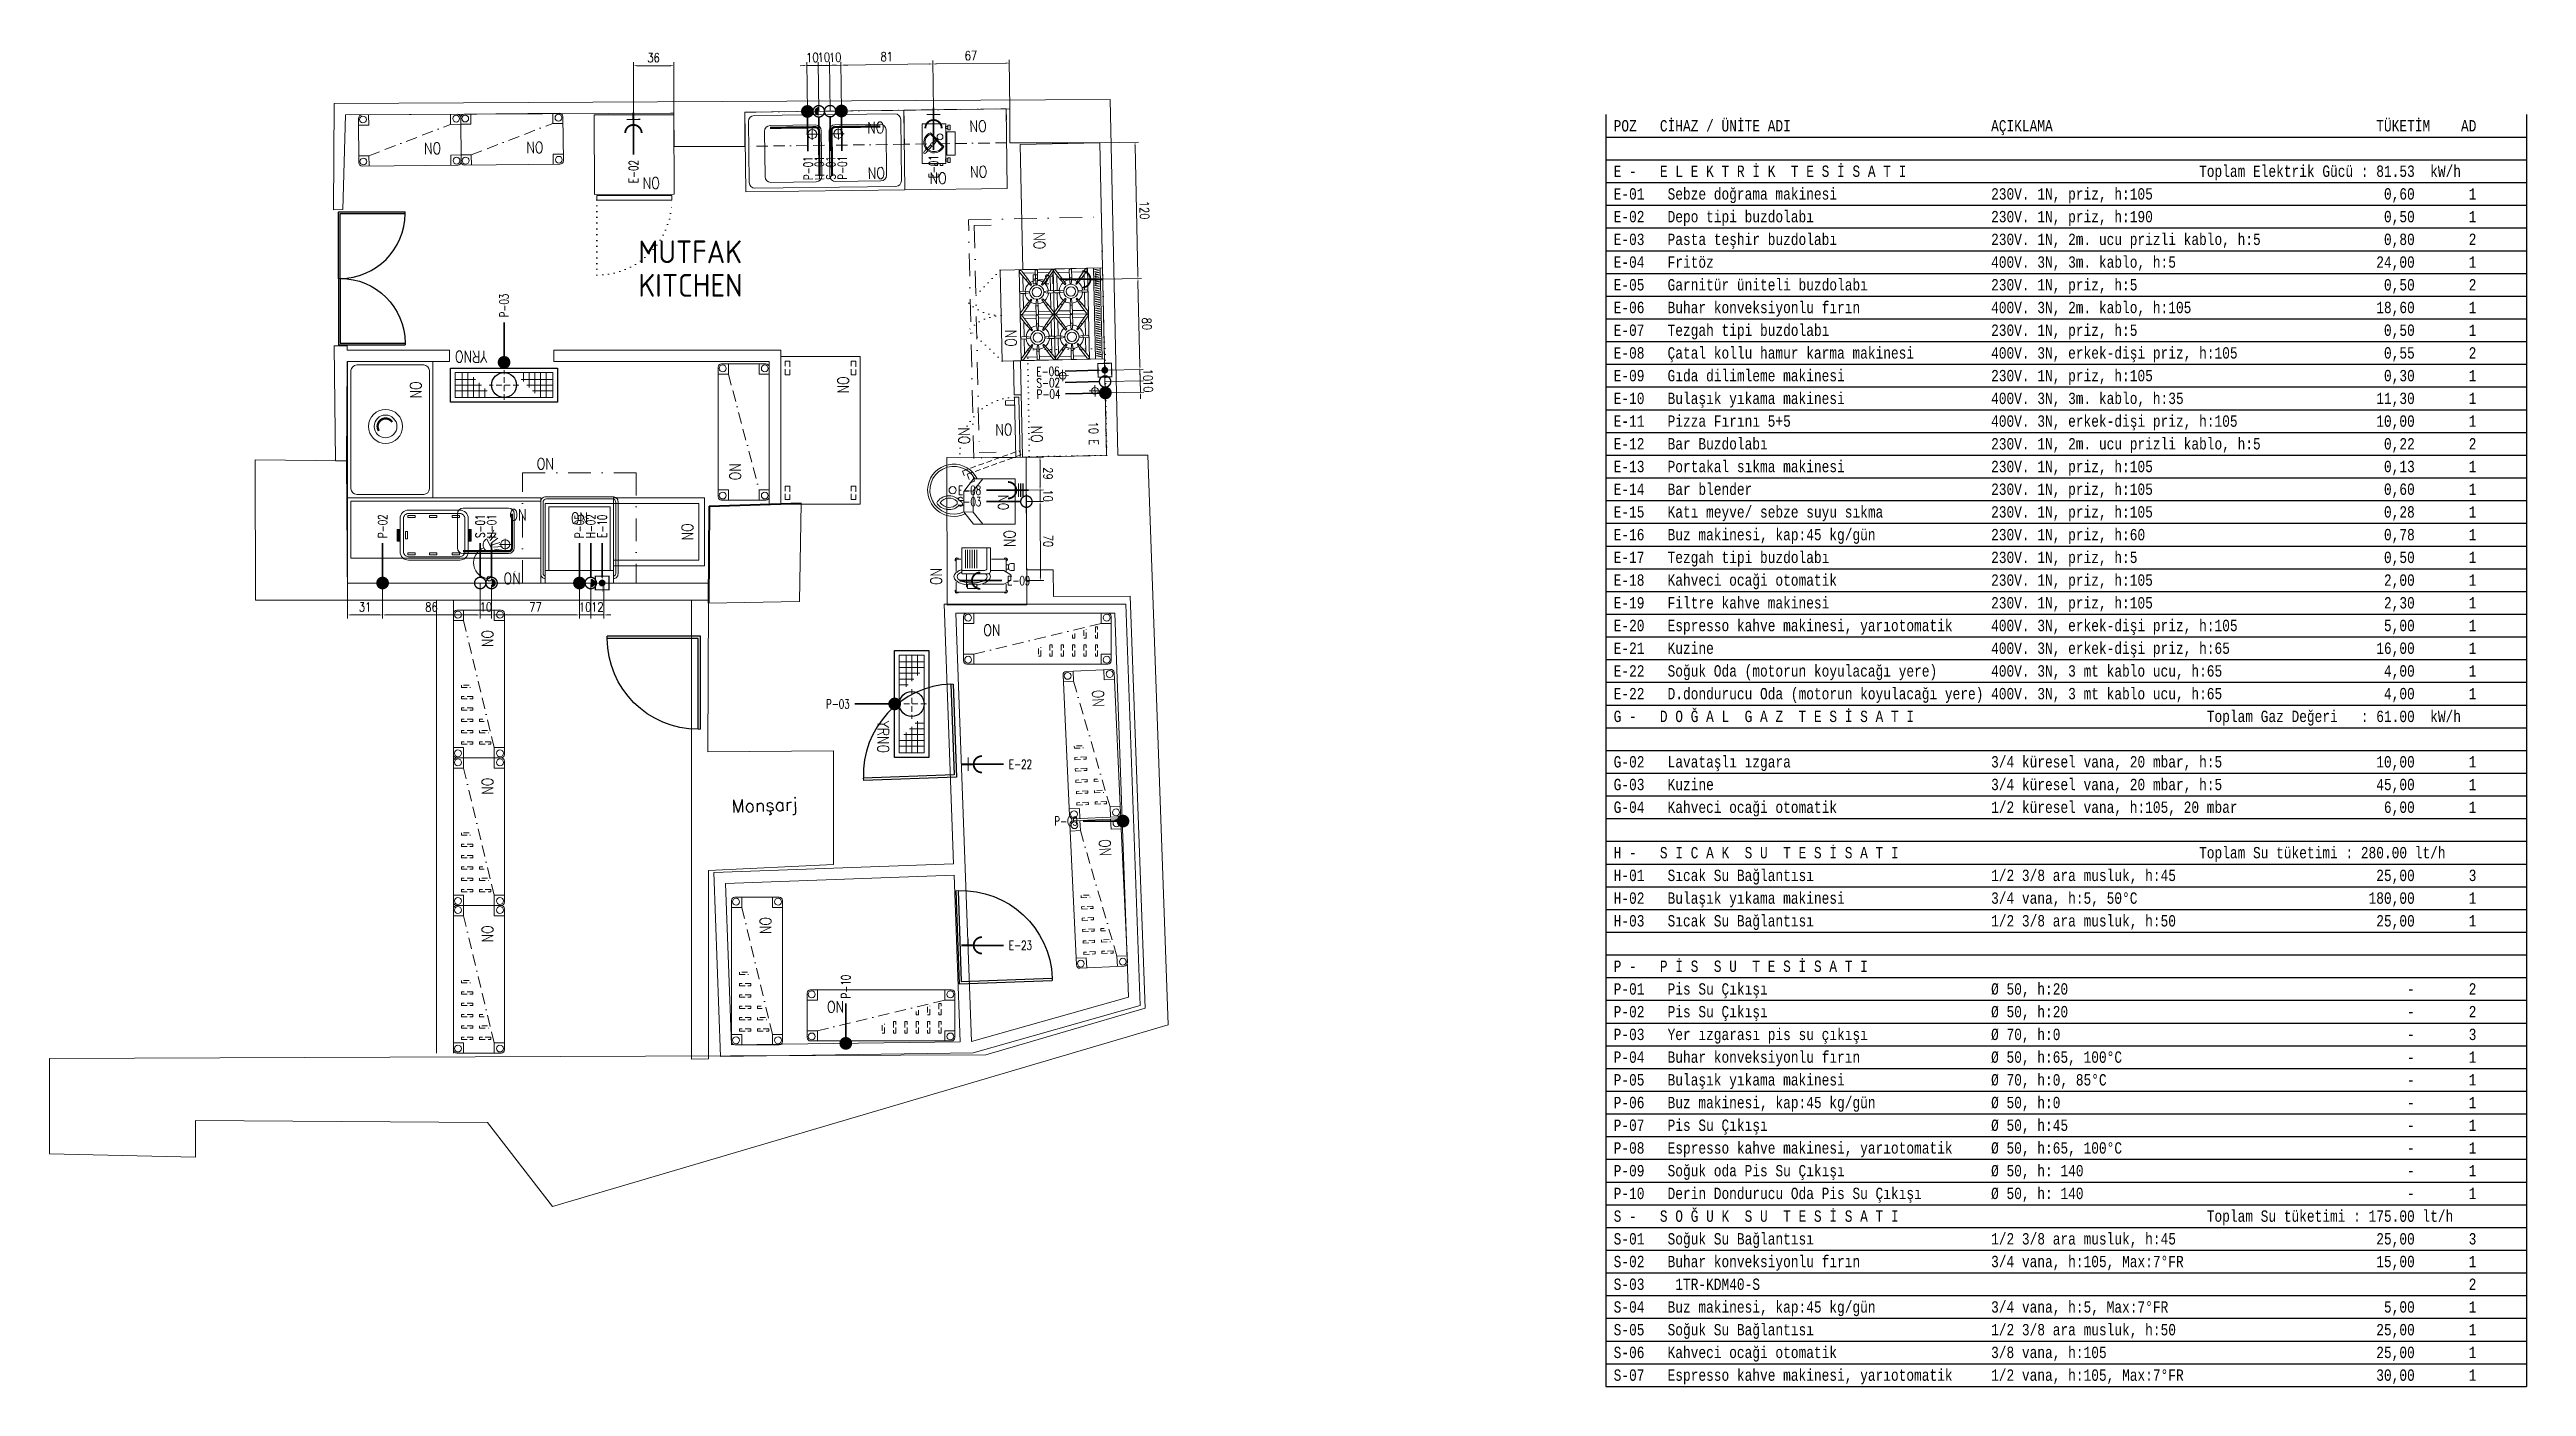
# Model space of a CAD drawing. Extents: x 1233 to 5727, y 618 to 3242.
# Drawn here: x 3548 to 5727, y 2065 to 3242 of the extents above; entities that cross this region are included whole.
import ezdxf
from ezdxf.enums import TextEntityAlignment as Align

# ---------------------------------------------------------------- set-up
doc = ezdxf.new("R2010")
doc.units = 0
doc.header["$LTSCALE"] = 20
for name, pattern in [('BORDER', [1.75, 0.5, -0.25, 0.5, -0.25, 0, -0.25]), ('DASHDOTX2', [2, 1, -0.5, 0, -0.5]), ('DASHED', [0.75, 0.5, -0.25]), ('DASHED2', [0.375, 0.25, -0.125]), ('DOT', [0.25, 0, -0.25]), ('HIDDEN', [0.375, 0.25, -0.125])]:
    doc.linetypes.add(name, pattern=pattern)
doc.layers.get('0').update_dxf_attribs({"linetype": 'CONTINUOUS', "lineweight": 15})
doc.layers.get('DEFPOINTS').update_dxf_attribs({"linetype": 'CONTINUOUS'})
for name, color, linetype, lineweight in [('-DWG_ANA', 7, 'CONTINUOUS', 0), ('-DWG_ANA_1', 7, 'BORDER', 0), ('-DWG_DETAY1', 7, 'CONTINUOUS', 0), ('-DWG_DETAY2', 7, 'CONTINUOUS', 0), ('-DWG_DETAY4', 7, 'DOT', 0), ('DVL-C', 7, 'DASHDOTX2', 20), ('NO', 7, 'CONTINUOUS', 0), ('PLAN', 253, 'CONTINUOUS', 15), ('TES', 7, 'CONTINUOUS', 15), ('TES_ELK', 230, 'CONTINUOUS', 25), ('TES_GAZ', 92, 'CONTINUOUS', 25), ('TES_SU', 150, 'CONTINUOUS', 25), ('TEXT-GNRL (3RDF)', 125, 'CONTINUOUS', 15), ('Tezgah', 7, 'CONTINUOUS', 9), ('TRS-DVR-OZGN', 192, 'CONTINUOUS', 40), ('yazi-blk', 7, 'CONTINUOUS', 0), ('yerizg-a', 7, 'CONTINUOUS', 25), ('yerizg-b', 7, 'CONTINUOUS', 9)]:
    doc.layers.add(name, color=color, linetype=linetype, lineweight=lineweight)
for name, color, linetype in [('kapı ABD', 55, 'CONTINUOUS'), ('tes-frz', 7, 'CONTINUOUS'), ('tes-yi', 7, 'CONTINUOUS'), ('YRNO', 7, 'CONTINUOUS')]:
    doc.layers.add(name, color=color, linetype=linetype)
doc.styles.add('antet', font='monos.ttf', dxfattribs={"width": 0.8})
doc.styles.add('ARIALTUR', font='isocpeur.ttf', dxfattribs={"width": 0.9, "height": 15})
doc.styles.add('ROMANS', font='romans.shx', dxfattribs={"width": 0.8})
doc.styles.add('ROMANSTW', font='Romanstw.shx', dxfattribs={"width": 0.8})
doc.styles.get("Standard").update_dxf_attribs({"font": 'txttw.shx'})
doc.styles.add('TESNO', font='romans.shx', dxfattribs={"width": 0.8})
doc.styles.add('TROMANS', font='romanstw.shx', dxfattribs={"width": 0.8})
doc.dimstyles.new('ÖLÇÜ-8', dxfattribs={"dimtxt": 8, "dimasz": 3, "dimexe": 3, "dimexo": 0, "dimgap": 3, "dimtad": 1, "dimdec": 0, "dimzin": 0, "dimdsep": 46, "dimtxsty": 'ROMANSTW', "dimsah": 1, "dimcen": 0.09, "dimclrt": 256, "dimadec": 0, "dimazin": 0, "dimtfac": 1, "dimtdec": 0, "dimtix": 1, "dimtmove": 0, "dimatfit": 0, "dimfxl": 1, "dimtolj": 1, "dimtzin": 0, "dimlwd": 9, "dimlwe": 9, "dimarcsym": 0})

msp = doc.modelspace()

# ---------------------------------------------------------------- texts
msp.add_text('Monşarj', height=11.2, rotation=2.0597).set_placement((4147.8, 2570.3))
at = {"layer": 'NO', "linetype": 'Continuous', "style": 'ROMANS', "width": 0.8}
msp.add_attdef('NO', text='NO', height=10, rotation=180, dxfattribs=at).set_placement((3959.8, 2832.5), align=Align.MIDDLE)
at = {"layer": 'TES_ELK', "linetype": 'Continuous', "style": 'antet', "width": 0.8}
for s, p in [(' E -   E L E K T R İ K  T E S İ S A T I                                      Toplam Elektrik Gücü : 81.53  kW/h', (4917.1, 3130.1)), (' E-01   Sebze doğrama makinesi                    230V. 1N, priz, h:105                              0,60       1', (4917.1, 3110.1)), (' E-02   Depo tipi buzdolabı                       230V. 1N, priz, h:190                              0,50       1', (4917.1, 3090.1)), (' E-03   Pasta teşhir buzdolabı                    230V. 1N, 2m. ucu prizli kablo, h:5                0,80       2', (4917.1, 3070.1)), (' E-04   Fritöz                                    400V. 3N, 3m. kablo, h:5                          24,00       1', (4917.1, 3050.1)), (' E-05   Garnitür üniteli buzdolabı                230V. 1N, priz, h:5                                0,50       2', (4917.1, 3030.1)), (' E-06   Buhar konveksiyonlu fırın                 400V. 3N, 2m. kablo, h:105                        18,60       1', (4917.1, 3010.1)), (' E-07   Tezgah tipi buzdolabı                     230V. 1N, priz, h:5                                0,50       1', (4917.1, 2990.1)), (' E-08   Çatal kollu hamur karma makinesi          400V. 3N, erkek-dişi priz, h:105                   0,55       2', (4917.1, 2970.1)), (' E-09   Gıda dilimleme makinesi                   230V. 1N, priz, h:105                              0,30       1', (4917.1, 2950.1)), (' E-10   Bulaşık yıkama makinesi                   400V. 3N, 3m. kablo, h:35                         11,30       1', (4917.1, 2930.1)), (' E-11   Pizza Fırını 5+5                          400V. 3N, erkek-dişi priz, h:105                  10,00       1', (4917.1, 2910.1)), (' E-12   Bar Buzdolabı                             230V. 1N, 2m. ucu prizli kablo, h:5                0,22       2', (4917.1, 2890.1)), (' E-13   Portakal sıkma makinesi                   230V. 1N, priz, h:105                              0,13       1', (4917.1, 2870.1)), (' E-14   Bar blender                               230V. 1N, priz, h:105                              0,60       1', (4917.1, 2850.1)), (' E-15   Katı meyve/ sebze suyu sıkma              230V. 1N, priz, h:105                              0,28       1', (4917.1, 2830.1)), (' E-16   Buz makinesi, kap:45 kg/gün               230V. 1N, priz, h:60                               0,78       1', (4917.1, 2810.1)), (' E-17   Tezgah tipi buzdolabı                     230V. 1N, priz, h:5                                0,50       1', (4917.1, 2790.1)), (' E-18   Kahveci ocaği otomatik                    230V. 1N, priz, h:105                              2,00       1', (4917.1, 2770.1)), (' E-19   Filtre kahve makinesi                     230V. 1N, priz, h:105                              2,30       1', (4917.1, 2750.1)), (' E-20   Espresso kahve makinesi, yarıotomatik     400V. 3N, erkek-dişi priz, h:105                   5,00       1', (4917.1, 2730.1)), (' E-21   Kuzine                                    400V. 3N, erkek-dişi priz, h:65                   16,00       1', (4917.1, 2710.1)), (' E-22   Soğuk Oda (motorun koyulacağı yere)       400V. 3N, 3 mt kablo ucu, h:65                     4,00       1', (4917.1, 2690.1)), (' E-22   D.dondurucu Oda (motorun koyulacağı yere) 400V. 3N, 3 mt kablo ucu, h:65                     4,00       1', (4917.1, 2670.1))]:
    msp.add_text(s, height=10, dxfattribs=at).set_placement(p)
at = {"layer": 'TES_GAZ', "linetype": 'Continuous', "style": 'antet', "width": 0.8}
for s, p in [(' G -   D O Ğ A L  G A Z  T E S İ S A T I                                      Toplam Gaz Değeri   : 61.00  kW/h', (4917.1, 2650.1)), (' G-02   Lavataşlı ızgara                          3/4 küresel vana, 20 mbar, h:5                    10,00       1', (4917.1, 2610.1)), (' G-03   Kuzine                                    3/4 küresel vana, 20 mbar, h:5                    45,00       1', (4917.1, 2590.1)), (' G-04   Kahveci ocaği otomatik                    1/2 küresel vana, h:105, 20 mbar                   6,00       1', (4917.1, 2570.1))]:
    msp.add_text(s, height=10, dxfattribs=at).set_placement(p)
at = {"layer": 'TES_SU', "linetype": 'Continuous', "style": 'antet', "width": 0.8}
for s, p in [(' POZ   CİHAZ / ÜNİTE ADI                          AÇIKLAMA                                          TÜKETİM    AD', (4917.1, 3170.1)), (' H -   S I C A K  S U  T E S İ S A T I                                       Toplam Su tüketimi : 280.00 lt/h', (4917.1, 2530.1)), (' H-01   Sıcak Su Bağlantısı                       1/2 3/8 ara musluk, h:45                          25,00       3', (4917.1, 2510.1)), (' H-02   Bulaşık yıkama makinesi                   3/4 vana, h:5, 50°C                              180,00       1', (4917.1, 2490.1)), (' H-03   Sıcak Su Bağlantısı                       1/2 3/8 ara musluk, h:50                          25,00       1', (4917.1, 2470.1)), (' P -   P İ S  S U  T E S İ S A T I', (4917.1, 2430.1)), (' P-01   Pis Su Çıkışı                             Ø 50, h:20                                            -       2', (4917.1, 2410.1)), (' P-02   Pis Su Çıkışı                             Ø 50, h:20                                            -       2', (4917.1, 2390.1)), (' P-03   Yer ızgarası pis su çıkışı                Ø 70, h:0                                             -       3', (4917.1, 2370.1)), (' P-04   Buhar konveksiyonlu fırın                 Ø 50, h:65, 100°C                                     -       1', (4917.1, 2350.1)), (' P-05   Bulaşık yıkama makinesi                   Ø 70, h:0, 85°C                                       -       1', (4917.1, 2330.1)), (' P-06   Buz makinesi, kap:45 kg/gün               Ø 50, h:0                                             -       1', (4917.1, 2310.1)), (' P-07   Pis Su Çıkışı                             Ø 50, h:45                                            -       1', (4917.1, 2290.1)), (' P-08   Espresso kahve makinesi, yarıotomatik     Ø 50, h:65, 100°C                                     -       1', (4917.1, 2270.1)), (' P-09   Soğuk oda Pis Su Çıkışı                   Ø 50, h: 140                                          -       1', (4917.1, 2250.1)), (' P-10   Derin Dondurucu Oda Pis Su Çıkışı         Ø 50, h: 140                                          -       1', (4917.1, 2230.1)), (' S -   S O Ğ U K  S U  T E S İ S A T I                                        Toplam Su tüketimi : 175.00 lt/h', (4917.1, 2210.1)), (' S-01   Soğuk Su Bağlantısı                       1/2 3/8 ara musluk, h:45                          25,00       3', (4917.1, 2190.1)), (' S-02   Buhar konveksiyonlu fırın                 3/4 vana, h:105, Max:7°FR                         15,00       1', (4917.1, 2170.1)), (' S-03    1TR-KDM40-S                                                                                            2', (4917.1, 2150.1)), (' S-04   Buz makinesi, kap:45 kg/gün               3/4 vana, h:5, Max:7°FR                            5,00       1', (4917.1, 2130.1)), (' S-05   Soğuk Su Bağlantısı                       1/2 3/8 ara musluk, h:50                          25,00       1', (4917.1, 2110.1)), (' S-06   Kahveci ocaği otomatik                    3/8 vana, h:105                                   25,00       1', (4917.1, 2090.1)), (' S-07   Espresso kahve makinesi, yarıotomatik     1/2 vana, h:105, Max:7°FR                         30,00       1', (4917.1, 2070.1))]:
    msp.add_text(s, height=10, dxfattribs=at).set_placement(p)
at = {"layer": 'TEXT-GNRL (3RDF)', "char_height": 20, "attachment_point": 1, "style": 'ARIALTUR'}
for s, insert in [('MUTFAK', (4065.7, 3074.1)), ('KITCHEN', (4065.7, 3044.6))]:
    msp.add_mtext_dynamic_manual_height_columns(s, width=418.286, gutter_width=75, heights=[92], dxfattribs=dict(at, insert=insert))

# ---------------------------------------------------------------- blocks, each defined once
blk = doc.blocks.new('wery5y')
blk.add_line((4066.8, 1057.7), (4067.5, 1059.5))
at = {"layer": 'kapı ABD', "color": 7}
for points in [[(3990.2, 1086.8), (4019.2, 1163.4)], [(4067.5, 1059.5), (3992.7, 1087.9), (4021.1, 1162.7)], [(4021.1, 1162.7), (4019.2, 1163.4)], [(4066.8, 1057.7), (3990.2, 1086.8)]]:
    blk.add_lwpolyline(points, dxfattribs=at)
blk.add_arc((3992.7, 1087.9), 80, 339.2123, 69.2123, dxfattribs=at)
blk = doc.blocks.new('DDF213', base_point=(10, 0))
at = {"layer": 'DVL-C', "color": 0}
blk.add_lwpolyline([(10, 0), (220, 0), (220, -117), (10, -117)], close=True, dxfattribs=at)
blk.add_lwpolyline([(15, -97), (15, -112), (215, -112), (215, -97)], dxfattribs=at)
at = {"layer": 'NO', "linetype": 'Continuous', "style": 'ROMANS', "width": 0.8}
blk.add_attdef('NO', text='', height=10, dxfattribs=at).set_placement((200, -125), align=Align.MIDDLE)
blk = doc.blocks.new('RAT-SCCWE101')
at = {"layer": '-DWG_ANA', "color": 0}
blk.add_lwpolyline([(85, 0), (85, -74), (0, -74), (0, 0)], close=True, dxfattribs=at)
at = {"layer": '-DWG_DETAY1', "color": 0}
for points in [[(23, -9), (33, -9)], [(28, -4), (28, -14)], [(9, -37), (19, -37)], [(14, -32), (14, -42)], [(30, -74), (30, -80), (0, -80), (0, -74)], [(35, -80), (35, -88), (39, -88), (39, -80)]]:
    blk.add_lwpolyline(points, dxfattribs=at)
blk.add_lwpolyline([(85, -80), (32, -80), (32, -76), (85, -76)], close=True, dxfattribs=at)
at = {"layer": '-DWG_DETAY1', "color": 0, "linetype": 'HIDDEN'}
blk.add_lwpolyline([(83, -75.5), (99.9, -125.8), (96.1, -127), (79.2, -76.8)], close=True, dxfattribs=at)
blk.add_lwpolyline([(98.9, -122.9), (106.5, -120.4), (105.2, -116.6), (97.7, -119.1)], dxfattribs=at)
at = {"layer": '-DWG_DETAY1', "color": 0}
for centre in [(28, -9), (14, -37)]:
    blk.add_circle(centre, 3, dxfattribs=at)
at = {"layer": '-DWG_DETAY4', "color": 0}
blk.add_arc((82, -79), 50, 181.1619, 286.2528, dxfattribs=at)
at = {"layer": 'NO', "linetype": 'Continuous', "style": 'ROMANS', "width": 0.8}
blk.add_attdef('NO', text='', height=10, dxfattribs=at).set_placement((65, -61), align=Align.MIDDLE)
at = {"layer": 'yazi-blk', "color": 0, "style": 'TROMANS', "width": 0.8}
blk.add_text('10 E', height=8, dxfattribs=at).set_placement((55, -15))
blk = doc.blocks.new('9-OG')
at = {"layer": '-DWG_DETAY1', "color": 0}
blk.add_lwpolyline([(20, 15), (-20, 15), (-20, -15), (20, -15)], close=True, dxfattribs=at)
for points in [[(-18.9, -1), (-12.1, -1), (-6.4, -0.5, 0.245242), (-6.4, 0.5), (-12.1, 1), (-18.9, 1, 1)], [(-19.2, 13.1), (-12.1, 7.8), (-6.7, 4.4, 0.245242), (-6.1, 5.2), (-10.9, 9.4), (-18, 14.7, 1)], [(-1, 13.9), (-1, 9.8), (-0.5, 6.4, 0.245242), (0.5, 6.4), (1, 9.8), (1, 13.9, 1)], [(17.9, 14.7), (10.9, 9.5), (6.1, 5.2, 0.245242), (6.7, 4.4), (12.1, 7.9), (19.1, 13.1, 1)], [(18.9, 1), (12.1, 1), (6.4, 0.5, 0.245242), (6.4, -0.5), (12.1, -1), (18.9, -1, 1)], [(-17.9, -14.7), (-10.9, -9.5), (-6.1, -5.2, 0.245242), (-6.7, -4.4), (-12.1, -7.9), (-19.1, -13.1, 1)], [(1, -13.9), (1, -9.8), (0.5, -6.4, 0.245242), (-0.5, -6.4), (-1, -9.8), (-1, -13.9, 1)], [(19.2, -13.1), (12.1, -7.8), (6.7, -4.4, 0.245242), (6.1, -5.2), (10.9, -9.4), (18, -14.7, 1)]]:
    blk.add_lwpolyline(points, format="xyb", close=True, dxfattribs=at)
for points in [[(-18.9, 1), (-18.9, 1)], [(-10.9, 9.4), (-12.1, 7.8)], [(-12.1, 1), (-12.1, -1)], [(1, 9.8), (-1, 9.8)], [(1, 13.9), (1, 13.9)], [(12.1, 7.9), (10.9, 9.5)], [(12.1, -1), (12.1, 1)], [(-12.1, -7.9), (-10.9, -9.5)], [(-1, -9.8), (1, -9.8)], [(-1, -13.9), (-1, -13.9)], [(10.9, -9.4), (12.1, -7.8)], [(18.9, -1), (18.9, -1)]]:
    blk.add_lwpolyline(points, dxfattribs=at)
blk.add_circle((0, 0), 4.12, dxfattribs=at)
at = {"layer": '-DWG_DETAY2', "color": 0}
for points in [[(-17, 1), (-17, 11.5)], [(-14.4, 12), (-1, 12)], [(1, 12), (14.3, 12)], [(17, 11.5), (17, 1)], [(-17, -11.5), (-17, -1)], [(-1, -12), (-14.3, -12)], [(14.4, -12), (1, -12)], [(17, -1), (17, -11.5)]]:
    blk.add_lwpolyline(points, dxfattribs=at)
blk.add_circle((0, 0), 6.32, dxfattribs=at)
for start, end in [(146.8435, 175.3992), (95.539, 139.573), (40.6107, 84.461), (4.6008, 33.3335), (184.6008, 213.3335), (220.6107, 264.461), (275.539, 319.573), (326.8435, 355.3992)]:
    blk.add_arc((0, 0), 10.3, start, end, dxfattribs=at)
blk = doc.blocks.new('9_kG2')
at = {"layer": '-DWG_DETAY1', "color": 0}
for p in [(20, -28.3), (60, -28.3), (20, -58.3), (60, -58.3)]:
    blk.add_blockref('9-OG', p, dxfattribs=at)
blk = doc.blocks.new('9_sr2')
at = {"layer": '-DWG_DETAY1', "color": 0}
blk.add_lwpolyline([(0, -8), (80, -8)], dxfattribs=at)
at = {"layer": '-DWG_DETAY2', "color": 0}
blk.add_lwpolyline([(0, -2), (80, -2)], dxfattribs=at)
at = {"linetype": 'Continuous'}
for p, q in [((1, -7), (2, -3)), ((3, -7), (4, -3)), ((5, -7), (6, -3)), ((7, -7), (8, -3)), ((9, -7), (10, -3)), ((11, -7), (12, -3)), ((13, -7), (14, -3)), ((15, -7), (16, -3)), ((17, -7), (18, -3)), ((19, -7), (20, -3)), ((21, -7), (22, -3)), ((23, -7), (24, -3)), ((25, -7), (26, -3)), ((27, -7), (28, -3)), ((29, -7), (30, -3)), ((31, -7), (32, -3)), ((33, -7), (34, -3)), ((35, -7), (36, -3)), ((37, -7), (38, -3)), ((39, -7), (40, -3)), ((41, -7), (42, -3)), ((43, -7), (44, -3)), ((45, -7), (46, -3)), ((47, -7), (48, -3)), ((49, -7), (50, -3)), ((51, -7), (52, -3)), ((53, -7), (54, -3)), ((55, -7), (56, -3)), ((57, -7), (58, -3)), ((59, -7), (60, -3)), ((61, -7), (62, -3)), ((63, -7), (64, -3)), ((65, -7), (66, -3)), ((67, -7), (68, -3)), ((69, -7), (70, -3)), ((71, -7), (72, -3)), ((73, -7), (74, -3)), ((75, -7), (76, -3)), ((77, -7), (78, -3))]:
    blk.add_line(p, q, dxfattribs=at)
blk = doc.blocks.new('9KG20', base_point=(10, 0))
at = {"layer": '-DWG_ANA', "color": 0}
blk.add_lwpolyline([(10, 0), (90, 0), (90, -90), (10, -90)], close=True, dxfattribs=at)
at = {"layer": '-DWG_DETAY4', "color": 0}
for p, q in [((10, -90), (38.3, -118.3)), ((90, -90), (61.7, -118.3))]:
    blk.add_line(p, q, dxfattribs=at)
for centre, start, end in [((10, -90), 315, 0), ((90, -90), 180, 225)]:
    blk.add_arc(centre, 40, start, end, dxfattribs=at)
at = {"linetype": 'Continuous'}
for name in ['9_sr2', '9_kG2']:
    blk.add_blockref(name, (10, 0), dxfattribs=at)
at = {"layer": 'NO', "linetype": 'Continuous', "style": 'ROMANS', "width": 0.8}
blk.add_attdef('NO', text='', height=10, dxfattribs=at).set_placement((70, -82), align=Align.MIDDLE)
blk = doc.blocks.new('TCN110', base_point=(10, 0))
at = {"layer": '-DWG_ANA', "color": 0}
blk.add_lwpolyline([(10, 0), (120, 0), (120, -70), (10, -70)], close=True, dxfattribs=at)
at = {"layer": 'NO', "linetype": 'Continuous', "style": 'ROMANS', "width": 0.8}
blk.add_attdef('NO', text='', height=10, dxfattribs=at).set_placement((95, -55), align=Align.MIDDLE)
blk = doc.blocks.new('FGA101', base_point=(10, 0))
at = {"layer": '-DWG_DETAY4', "color": 0}
blk.add_lwpolyline([(12, -2), (106, -2), (106, -70), (12, -70)], close=True, dxfattribs=at)
at = {"layer": 'NO', "linetype": 'Continuous', "style": 'ROMANS', "width": 0.8}
blk.add_attdef('NO', text='', height=10, rotation=90, dxfattribs=at).set_placement((82, -92), align=Align.MIDDLE)
blk = doc.blocks.new('E2N140', base_point=(10, 0))
at = {"layer": '-DWG_ANA', "color": 0}
blk.add_lwpolyline([(10, 0), (150, 0), (150, -70), (10, -70)], close=True, dxfattribs=at)
at = {"layer": '-DWG_DETAY1', "color": 0, "linetype": 'Continuous'}
for points in [[(18, -3), (142, -3, -0.4), (147, -8), (147, -62, -0.4), (142, -67), (18, -67, -0.4), (13, -62), (13, -8, -0.4)], [(32, -12), (72, -12, -0.4), (77, -17), (77, -57, -0.4), (72, -62), (32, -62, -0.4), (27, -57), (27, -17, -0.4)], [(129, -12), (89, -12, 0.4), (84, -17), (84, -57, 0.4), (89, -62), (129, -62, 0.4), (134, -57), (134, -17, 0.4)]]:
    blk.add_lwpolyline(points, format="xyb", close=True, dxfattribs=at)
at = {"layer": '-DWG_DETAY1', "color": 0, "linetype": 'Continuous', "const_width": 2}
for points in [[(32, -14), (72, -14, -0.4), (75, -17), (75, -57)], [(129, -14), (89, -14, 0.4), (86, -17), (86, -57)]]:
    blk.add_lwpolyline(points, format="xyb", dxfattribs=at)
at = {"layer": '-DWG_DETAY1', "color": 0, "linetype": 'Continuous'}
for points in [[(64, -20), (74, -20)], [(69, -15), (69, -25)], [(97, -20), (87, -20)], [(92, -15), (92, -25)]]:
    blk.add_lwpolyline(points, dxfattribs=at)
for centre in [(69, -20), (92, -20)]:
    blk.add_circle(centre, 4, dxfattribs=at)
at = {"layer": 'NO', "linetype": 'Continuous', "style": 'ROMANS', "width": 0.8}
blk.add_attdef('NO', text='', height=10, dxfattribs=at).set_placement((125, -55), align=Align.MIDDLE)
blk = doc.blocks.new('TCN090', base_point=(10, 0))
at = {"layer": '-DWG_ANA', "color": 0}
blk.add_lwpolyline([(10, 0), (100, 0), (100, -70), (10, -70)], close=True, dxfattribs=at)
at = {"layer": 'NO', "linetype": 'Continuous', "style": 'ROMANS', "width": 0.8}
blk.add_attdef('NO', text='', height=10, dxfattribs=at).set_placement((75, -55), align=Align.MIDDLE)
blk = doc.blocks.new('RRN143', base_point=(10, 0))
at = {"layer": '-DWG_ANA_1', "color": 0}
blk.add_lwpolyline([(10, 0), (150, 0), (150, -30), (10, -30)], close=True, dxfattribs=at)
at = {"layer": 'NO', "linetype": 'Continuous', "style": 'ROMANS', "width": 0.8}
blk.add_attdef('NO', text='', height=10, dxfattribs=at).set_placement((125, -15), align=Align.MIDDLE)
blk = doc.blocks.new('RRN093', base_point=(10, 0))
at = {"layer": '-DWG_ANA_1', "color": 0}
blk.add_lwpolyline([(10, 0), (100, 0), (100, -30), (10, -30)], close=True, dxfattribs=at)
at = {"layer": 'NO', "linetype": 'Continuous', "style": 'ROMANS', "width": 0.8}
blk.add_attdef('NO', text='', height=10, dxfattribs=at).set_placement((75, -15), align=Align.MIDDLE)
blk = doc.blocks.new('ROB-CL50')
at = {"layer": '-DWG_ANA', "color": 0}
blk.add_lwpolyline([(0, -35), (0, 0), (20.7, 0), (20.7, -35)], close=True, dxfattribs=at)
at = {"layer": '-DWG_DETAY1', "color": 0}
for points in [[(7.4, -7.9, 1.51174), (19, -20.1), (7.4, -7.9)], [(7.2, -9.1, 1.387786), (17.8, -20.3), (7.2, -9.1)]]:
    blk.add_lwpolyline(points, format="xyb", dxfattribs=at)
for points in [[(2.4, -24), (7.6, -18.7)], [(3.4, -25.2), (8.6, -19.7)], [(9.5, -16.7), (11.9, -14.2)], [(10.5, -17.8), (13, -15.2)], [(22.5, -2.3), (20.5, -2.3), (20.5, -4.3), (22.5, -4.3)], [(24.5, -1.3), (24.5, -5.3), (22.5, -5.3), (22.5, -1.3), (24.5, -1.3)], [(13.5, -35.3), (13.5, -36.9), (11.1, -36.9), (11.1, -35.3)], [(18.1, -35.3), (18.1, -36.9), (15.7, -36.9), (15.7, -35.3)], [(22.5, -31), (20.5, -31), (20.5, -33), (22.5, -33)], [(24.5, -30), (24.5, -34), (22.5, -34), (22.5, -30), (24.5, -30)]]:
    blk.add_lwpolyline(points, dxfattribs=at)
blk.add_lwpolyline([(28.9, -27.8), (28.9, -7.2), (21.8, -7.2), (21.8, -27.8)], close=True, dxfattribs=at)
for centre, radius in [((9, -18.2), 1.56), ((15.7, -11.6), 2.56)]:
    blk.add_circle(centre, radius, dxfattribs=at)
blk.add_arc((2.4, -25.1), 1.06, 86.8032, 356.3673, dxfattribs=at)
at = {"layer": 'NO', "linetype": 'Continuous', "style": 'ROMANS', "width": 0.8}
blk.add_attdef('NO', text='', height=10, dxfattribs=at).set_placement((14, -48), align=Align.MIDDLE)
blk = doc.blocks.new('SDN070L', base_point=(10, 0))
at = {"layer": '-DWG_ANA', "color": 0}
blk.add_lwpolyline([(10, 0), (80, 0), (80, -70), (10, -70)], close=True, dxfattribs=at)
at = {"layer": '-DWG_DETAY1', "color": 0}
blk.add_lwpolyline([(12, -71), (78, -71), (78, -75), (12, -75)], close=True, dxfattribs=at)
at = {"layer": '-DWG_DETAY4', "color": 0}
blk.add_lwpolyline([(12, -75), (12, -141)], close=True, dxfattribs=at)
blk.add_arc((12, -75), 66, 270, 0, dxfattribs=at)
at = {"layer": 'NO', "linetype": 'Continuous', "style": 'ROMANS', "width": 0.8}
blk.add_attdef('NO', text='', height=10, dxfattribs=at).set_placement((60, -60), align=Align.MIDDLE)
blk = doc.blocks.new('i_ayak', base_point=(10, 0))
at = {"layer": '-DWG_DETAY1', "color": 0, "linetype": 'Continuous'}
blk.add_lwpolyline([(10, -9), (19, -9), (19, 0)], dxfattribs=at)
blk.add_circle((14, -4), 3, dxfattribs=at)
blk = doc.blocks.new('IDD095', base_point=(10, 0))
at = {"layer": '-DWG_ANA', "color": 0, "linetype": 'Continuous'}
blk.add_lwpolyline([(13, 0), (97, 0, -0.4), (100, -3), (100, -42, -0.4), (97, -45), (13, -45, -0.4), (10, -42), (10, -3, -0.4)], format="xyb", close=True, dxfattribs=at)
at = {"layer": '-DWG_DETAY1', "color": 0, "linetype": 'BORDER'}
blk.add_lwpolyline([(19, -36), (91, -9)], dxfattribs=at)
at = {"linetype": 'Continuous'}
blk.add_blockref('i_ayak', (10, 0), dxfattribs=at)
for p, rotation in [((100, 0), 270), ((10, -45), 90), ((100, -45), 180)]:
    blk.add_blockref('i_ayak', p, dxfattribs=dict(at, rotation=rotation))
at = {"layer": 'NO', "linetype": 'Continuous', "style": 'ROMANS', "width": 0.8}
blk.add_attdef('NO', text='', height=10, dxfattribs=at).set_placement((75, -30), align=Align.MIDDLE)
blk = doc.blocks.new('t_tekerlek')
at = {"layer": '-DWG_DETAY1', "color": 0, "linetype": 'HIDDEN'}
blk.add_lwpolyline([(12, -4), (0, -4), (0, 0), (12, 0)], close=True, dxfattribs=at)
blk = doc.blocks.new('TCN130H', base_point=(10, 0))
at = {"layer": '-DWG_ANA', "color": 0}
blk.add_lwpolyline([(10, 0), (140, 0), (140, -70), (10, -70)], close=True, dxfattribs=at)
at = {"linetype": 'Continuous'}
for p in [(14, -4), (124, -4), (14, -62), (124, -62)]:
    blk.add_blockref('t_tekerlek', p, dxfattribs=at)
at = {"layer": 'NO', "linetype": 'Continuous', "style": 'ROMANS', "width": 0.8}
blk.add_attdef('NO', text='', height=10, dxfattribs=at).set_placement((115, -55), align=Align.MIDDLE)
blk = doc.blocks.new('TCN130', base_point=(10, 0))
at = {"layer": '-DWG_ANA', "color": 0}
blk.add_lwpolyline([(10, 0), (140, 0), (140, -70), (10, -70)], close=True, dxfattribs=at)
at = {"layer": 'NO', "linetype": 'Continuous', "style": 'ROMANS', "width": 0.8}
blk.add_attdef('NO', text='', height=10, dxfattribs=at).set_placement((115, -55), align=Align.MIDDLE)
blk = doc.blocks.new('ESS-250AF')
at = {"layer": '-DWG_ANA', "color": 0}
for points in [[(7, -44), (0, -44), (0, 0), (9, 0)], [(18, 0), (29, 0), (29, -4)], [(29, -31), (29, -44), (18, -44)]]:
    blk.add_lwpolyline(points, dxfattribs=at)
at = {"layer": '-DWG_DETAY1', "color": 0}
for points in [[(19.7, -5, 0.030231), (18.8, -2.7, 0.10253), (16, 1.1, 0.182991), (13.5, 2, 0.182991), (11, 1.1, 0.10253), (8.2, -2.7, 0.061694), (6.6, -7.5, 0.017137), (6.3, -9.8, 0.017137)], [(6.3, -18.2, 0.017137), (6.6, -20.5, 0.061694), (8.2, -25.3, 0.10253), (11, -29.1, 0.182991), (13.5, -30, 0.182991), (16, -29.1)], [(17.5, -5, 0.005246), (17.4, -4.6, 0.098603), (15.3, -1.5, 0.198521), (13.5, -0.8, 0.198521), (11.7, -1.5, 0.098603), (9.6, -4.6, 0.055894), (8.5, -8.6, 0.042631), (8, -14, 0.042631)], [(8, -14, 0.042631), (8.5, -19.4, 0.055894), (9.6, -23.4, 0.098603), (11.7, -26.5, 0.198521), (13.5, -27.2, 0.198521), (15.3, -26.5, 0.027655), (16, -25.7, 0.055894)], [(39, -27), (21, -27, -0.414214), (19, -25), (19, -5)]]:
    blk.add_lwpolyline(points, format="xyb", dxfattribs=at)
for points in [[(7, -18), (3, -18), (3, -10), (7, -10), (7, -18)], [(19, -30), (19, -42), (15, -48), (10, -48), (7, -42), (7, -23)], [(20, -46), (20, -44), (24, -44), (24, -46)]]:
    blk.add_lwpolyline(points, dxfattribs=at)
for points in [[(16, -28), (16, -5), (39, -5), (39, -30), (18, -30, -0.414214)], [(21, -46), (23, -46, -0.414214), (25, -48), (25, -51), (19, -51), (19, -48, -0.414214)]]:
    blk.add_lwpolyline(points, format="xyb", close=True, dxfattribs=at)
at = {"layer": '-DWG_DETAY2', "color": 0, "linetype": 'ByBlock'}
for points in [[(21, -8), (37, -8)], [(21, -10), (37, -10)], [(21, -12), (37, -12)], [(21, -14), (37, -14)], [(21, -16), (37, -16)], [(21, -18), (37, -18)]]:
    blk.add_lwpolyline(points, dxfattribs=at)
at = {"layer": '-DWG_DETAY2', "color": 0}
for centre, start, end in [((0.5, -0.5), 19.4649, 250.5351), ((28.5, -0.5), 289.4649, 160.5351), ((0.5, -43.5), 109.4649, 340.5351), ((28.5, -43.5), 199.4649, 70.5351)]:
    blk.add_arc(centre, 1.57, start, end, dxfattribs=at)
at = {"layer": 'NO', "linetype": 'Continuous', "style": 'ROMANS', "width": 0.8}
blk.add_attdef('NO', text='', height=10, dxfattribs=at).set_placement((47, -47), align=Align.MIDDLE)
blk = doc.blocks.new('1TR-KDM40')
at = {"layer": '-DWG_ANA', "color": 0, "linetype": 'Continuous'}
blk.add_lwpolyline([(0, -28.5), (0, 0), (40, 0), (40, -36.7), (29, -45), (11, -45), (0, -36.7), (0, 0), (40, 0)], dxfattribs=at)
blk.add_lwpolyline([(0, -33.3, 2.431965), (30.6, -43.8, 2.431965)], format="xyb", dxfattribs=at)
at = {"layer": '-DWG_DETAY1', "color": 0, "linetype": 'Continuous'}
for p, q in [((10.6, -37), (0, -28.5)), ((10.6, -37), (11, -45)), ((29.4, -37), (10.6, -37)), ((29, -45), (29.4, -37))]:
    blk.add_line(p, q, dxfattribs=at)
for points in [[(0, -35.5, 2.325885), (29, -45, 2.325885)], [(19, -45), (19, -49), (19, -49, 0.501115), (21, -69, 0.501115), (23, -49), (23, -49), (23, -45)]]:
    blk.add_lwpolyline(points, format="xyb", dxfattribs=at)
blk.add_lwpolyline([(29.4, -37), (40, -28.5)], dxfattribs=at)
blk.add_lwpolyline([(21, -51), (19.8, -51, 0.462299), (21, -66, 0.462299), (22.2, -51)], format="xyb", close=True, dxfattribs=at)
at = {"layer": '-DWG_DETAY1', "color": 0, "linetype": 'Continuous', "extrusion": (0, 0, -1)}
blk.add_circle((-10, -55), 3.16, dxfattribs=at)
at = {"layer": 'NO', "linetype": 'Continuous', "style": 'ROMANS', "width": 0.8}
blk.add_attdef('NO', text='', height=9, dxfattribs=at).set_placement((20.9, -10.4), align=Align.MIDDLE)
blk = doc.blocks.new('BYM100EK')
at = {"layer": '-DWG_ANA', "color": 0}
blk.add_lwpolyline([(0, 0), (60, 0), (60, -70), (0, -70)], close=True, dxfattribs=at)
at = {"layer": '-DWG_DETAY1', "color": 0}
for points in [[(0, -4), (0, -4, 0.414214), (-4, -8), (-4, -71.5, 0.414214), (0.5, -76), (59.5, -76, 0.414214), (64, -71.5), (64, -8, 0.414214), (60, -4), (60, -4)], [(0, -6), (0, -6, 0.339359), (-2, -8.5), (-2, -71, 0.414214), (1, -74), (59, -74, 0.414214), (62, -71), (62, -8.5, 0.339359), (60, -6), (60, -6)]]:
    blk.add_lwpolyline(points, format="xyb", dxfattribs=at)
blk.add_lwpolyline([(3, -11), (3, -67), (57, -67), (57, -11)], dxfattribs=at)
at = {"layer": '-DWG_DETAY2', "color": 0}
blk.add_lwpolyline([(0, -11), (60, -11)], dxfattribs=at)
at = {"layer": 'NO', "linetype": 'Continuous', "style": 'ROMANS', "width": 0.8}
blk.add_attdef('NO', text='', height=10, dxfattribs=at).set_placement((30, -57), align=Align.MIDDLE)
blk = doc.blocks.new('BTN080', base_point=(10, -30))
at = {"layer": '-DWG_ANA', "color": 0}
blk.add_lwpolyline([(10, 0), (90, 0), (90, -60), (10, -60)], close=True, dxfattribs=at)
at = {"layer": '-DWG_DETAY1', "color": 0}
blk.add_lwpolyline([(10, -5), (85, -5), (85, -55), (10, -55)], close=True, dxfattribs=at)
at = {"layer": 'NO', "linetype": 'Continuous', "style": 'ROMANS', "width": 0.8}
blk.add_attdef('NO', text='', height=10, rotation=90, dxfattribs=at).set_placement((75, -30), align=Align.MIDDLE)
blk = doc.blocks.new('DDS102', base_point=(10, 0))
at = {"layer": 'DVL-C', "color": 0}
blk.add_lwpolyline([(10, 0), (110, 0), (110, -97), (10, -97)], close=True, dxfattribs=at)
at = {"layer": 'NO', "linetype": 'Continuous', "style": 'ROMANS', "width": 0.8}
blk.add_attdef('NO', text='', height=10, dxfattribs=at).set_placement((90, -105), align=Align.MIDDLE)
blk = doc.blocks.new('1CC-MT001')
at = {"layer": '-DWG_DETAY1', "color": 0}
for points in [[(-4.5, -25.8), (-12.9, -24.8)], [(-3.6, -27.7), (-11.1, -28.3)], [(-2.6, -29.6), (-9.3, -31.9)], [(-1.7, -31.5), (-7.5, -35.5)], [(-0.7, -33.4), (-5.7, -39.1)], [(0.2, -35.3), (-3.9, -42.7)], [(-3, -24.3), (2.3, -35)]]:
    blk.add_lwpolyline(points, dxfattribs=at)
blk.add_circle((0, 0), 2, dxfattribs=at)
for centre, radius, start, end in [((-0.1, -14), 14, 289.8454, 89.7588), ((-0.4, -29.7), 6, 296.5651, 116.5651)]:
    blk.add_arc(centre, radius, start, end, dxfattribs=at)
at = {"layer": 'NO', "linetype": 'Continuous', "style": 'ROMANS', "width": 0.8}
blk.add_attdef('NO', text='', height=10, dxfattribs=at).set_placement((-20, 0), align=Align.MIDDLE)
blk = doc.blocks.new('BSN120', base_point=(10, 0))
at = {"layer": '-DWG_ANA', "color": 0}
blk.add_lwpolyline([(10, 0), (130, 0), (130, -75), (10, -75)], close=True, dxfattribs=at)
at = {"layer": '-DWG_DETAY1', "color": 0, "linetype": 'Continuous'}
blk.add_lwpolyline([(18, -3), (122, -3, -0.4), (127, -8), (127, -67, -0.4), (122, -72), (18, -72, -0.4), (13, -67), (13, -8, -0.4)], format="xyb", close=True, dxfattribs=at)
at = {"layer": 'NO', "linetype": 'Continuous', "style": 'ROMANS', "width": 0.8}
blk.add_attdef('NO', text='', height=10, dxfattribs=at).set_placement((105, -60), align=Align.MIDDLE)
blk = doc.blocks.new('BSU100A')
at = {"layer": '-DWG_DETAY1', "color": 0, "const_width": 2}
blk.add_lwpolyline([(3.9, -5.8, 1), (-3.9, 5.8)], format="xyb", dxfattribs=at)
at = {"layer": '-DWG_DETAY1', "color": 0}
for radius in [15, 10]:
    blk.add_circle((0, 0), radius, dxfattribs=at)
blk = doc.blocks.new('IDD125', base_point=(10, 0))
at = {"layer": '-DWG_ANA', "color": 0, "linetype": 'Continuous'}
blk.add_lwpolyline([(13, 0), (127, 0, -0.4), (130, -3), (130, -42, -0.4), (127, -45), (13, -45, -0.4), (10, -42), (10, -3, -0.4)], format="xyb", close=True, dxfattribs=at)
at = {"layer": '-DWG_DETAY1', "color": 0, "linetype": 'BORDER'}
blk.add_lwpolyline([(19, -36), (121, -9)], dxfattribs=at)
at = {"linetype": 'Continuous'}
blk.add_blockref('i_ayak', (10, 0), dxfattribs=at)
for p, rotation in [((130, 0), 270), ((10, -45), 90), ((130, -45), 180)]:
    blk.add_blockref('i_ayak', p, dxfattribs=dict(at, rotation=rotation))
at = {"layer": 'NO', "linetype": 'Continuous', "style": 'ROMANS', "width": 0.8}
blk.add_attdef('NO', text='', height=10, dxfattribs=at).set_placement((105, -30), align=Align.MIDDLE)
blk = doc.blocks.new('Y-SIFON')
at = {"layer": 'yerizg-a', "color": 0, "linetype": 'Continuous'}
blk.add_circle((0, 0), 11, dxfattribs=at)
at = {"layer": 'yerizg-b', "color": 0, "linetype": 'DASHED2'}
for points in [[(-13, 0), (13, 0)], [(0, 13), (0, -13)]]:
    blk.add_lwpolyline(points, dxfattribs=at)
blk = doc.blocks.new('1BS-SYK39A')
at = {"layer": 'yerizg-a', "color": 0}
blk.add_lwpolyline([(0, 0), (94, 0), (94, -30), (0, -30)], close=True, dxfattribs=at)
at = {"layer": 'yerizg-b', "color": 0}
for p, q in [((4, -10), (22, -10)), ((4, -15), (27, -15)), ((4, -20), (32, -20)), ((10, -26), (10, -4)), ((15, -4), (15, -26)), ((20, -26), (20, -8)), ((25, -26), (25, -13)), ((30, -26), (30, -18)), ((90, -10), (62, -10)), ((64, -4), (64, -12)), ((90, -15), (67, -15)), ((69, -4), (69, -17)), ((90, -20), (72, -20)), ((74, -4), (74, -22)), ((79, -26), (79, -4)), ((84, -4), (84, -26))]:
    blk.add_line(p, q, dxfattribs=at)
blk.add_lwpolyline([(4, -4), (90, -4), (90, -26), (4, -26)], close=True, dxfattribs=at)
at = {"layer": 'PLAN', "color": 0, "linetype": 'Continuous'}
blk.add_blockref('Y-SIFON', (47, -15), dxfattribs=at)
at = {"layer": 'YRNO', "linetype": 'Continuous', "style": 'ROMANS', "width": 0.8}
blk.add_attdef('YRNO', text='', height=10, dxfattribs=at).set_placement((76, -40), align=Align.MIDDLE)
blk = doc.blocks.new('i_perfore')
at = {"layer": '-DWG_DETAY2', "color": 0, "linetype": 'HIDDEN'}
for points in [[(12, -7), (12, -17), (14, -17), (14, -7)], [(22, -7), (22, -17), (24, -17), (24, -7)], [(32, -7), (32, -17), (34, -17), (34, -7)], [(42, -7), (42, -17), (44, -17), (44, -7)], [(52, -7), (52, -17), (54, -17), (54, -7)], [(12, -23), (12, -33), (14, -33), (14, -23)]]:
    blk.add_lwpolyline(points, close=True, dxfattribs=at)
for points in [[(64, -14), (64, -7), (62, -7), (62, -15)], [(24, -30), (24, -23), (22, -23), (22, -31)], [(34, -26), (34, -23), (32, -23), (32, -27)]]:
    blk.add_lwpolyline(points, dxfattribs=at)
blk = doc.blocks.new('IDP135', base_point=(10, 0))
at = {"layer": '-DWG_ANA', "color": 0, "linetype": 'Continuous'}
blk.add_lwpolyline([(13, 0), (137, 0, -0.4), (140, -3), (140, -42, -0.4), (137, -45), (13, -45, -0.4), (10, -42), (10, -3, -0.4)], format="xyb", close=True, dxfattribs=at)
at = {"layer": '-DWG_DETAY1', "color": 0, "linetype": 'BORDER'}
blk.add_lwpolyline([(19, -36), (131, -9)], dxfattribs=at)
at = {"linetype": 'Continuous'}
for name in ['i_ayak', 'i_perfore']:
    blk.add_blockref(name, (10, 0), dxfattribs=at)
for p, rotation in [((140, 0), 270), ((10, -45), 90), ((140, -45), 180)]:
    blk.add_blockref('i_ayak', p, dxfattribs=dict(at, rotation=rotation))
at = {"layer": 'NO', "linetype": 'Continuous', "style": 'ROMANS', "width": 0.8}
blk.add_attdef('NO', text='', height=10, dxfattribs=at).set_placement((115, -30), align=Align.MIDDLE)
blk = doc.blocks.new('v-p')
at = {"layer": 'TES_SU', "linetype": 'Continuous', "const_width": 5.58}
blk.add_lwpolyline([(-2.8, 0, 1), (2.8, 0, 1)], format="xyb", close=True, dxfattribs=at)
blk = doc.blocks.new('T-1BS-PSU0', base_point=(10, 0))
at = {"layer": 'TES_SU'}
blk.add_lwpolyline([(10, -5), (10, -35)], close=True, dxfattribs=at)
at = {"layer": 'PLAN', "linetype": 'Continuous'}
blk.add_blockref('v-p', (10, 0), dxfattribs=at)
at = {"layer": 'TES_SU', "linetype": 'Continuous', "style": 'TESNO', "width": 0.7}
blk.add_attdef('PNO', text='', height=8, rotation=90, dxfattribs=at).set_placement((10, -50), align=Align.MIDDLE)
blk = doc.blocks.new('v-ek')
at = {"layer": 'TES_ELK', "linetype": 'Continuous', "const_width": 0.5}
for points in [[(-8, 0), (8, 0)], [(0, 8), (0, -8)]]:
    blk.add_lwpolyline(points, dxfattribs=at)
at = {"layer": 'TES_ELK', "linetype": 'Continuous', "const_width": 1}
blk.add_lwpolyline([(-6, 6), (6, 6), (6, -6), (-6, -6)], close=True, dxfattribs=at)
at = {"layer": 'TES_ELK', "linetype": 'Continuous', "const_width": 3}
blk.add_lwpolyline([(-1.5, 0, 1), (1.5, 0, 1)], format="xyb", close=True, dxfattribs=at)
blk = doc.blocks.new('v-h')
at = {"layer": 'TES_SU', "linetype": 'Continuous', "const_width": 1.2}
blk.add_lwpolyline([(0, -5, 1), (0, 5, 1)], format="xyb", close=True, dxfattribs=at)
at = {"layer": 'TES_SU', "linetype": 'Continuous', "const_width": 3.744}
for points in [[(0, 1.872, 0.41421356), (-1.872, 0, 1)], [(-1.872, 0, 0.41421356), (0, -1.872, 1)]]:
    blk.add_lwpolyline(points, format="xyb", dxfattribs=at)
blk = doc.blocks.new('T-BYM100EK', base_point=(10, 0))
at = {"layer": 'TES_ELK'}
blk.add_lwpolyline([(20, -5), (20, -35)], close=True, dxfattribs=at)
at = {"layer": 'TES_SU'}
for points in [[(30, -5), (30, -35)], [(40, -5), (40, -35)]]:
    blk.add_lwpolyline(points, close=True, dxfattribs=at)
at = {"layer": 'PLAN', "linetype": 'Continuous'}
for name, p in [('v-ek', (20, 0)), ('v-h', (30, 0)), ('v-p', (40, 0))]:
    blk.add_blockref(name, p, dxfattribs=at)
at = {"layer": 'TES_ELK', "linetype": 'Continuous', "style": 'TESNO', "width": 0.7}
blk.add_attdef('ENO', text='', height=8, rotation=90, dxfattribs=at).set_placement((20, -50), align=Align.MIDDLE)
at = {"layer": 'TES_SU', "linetype": 'Continuous', "style": 'TESNO', "width": 0.7}
for tag, p in [('HNO', (30, -50)), ('PNO', (40, -50))]:
    blk.add_attdef(tag, text='', height=8, rotation=90, dxfattribs=at).set_placement(p, align=Align.MIDDLE)
blk = doc.blocks.new('v-s')
at = {"layer": 'TES_SU', "linetype": 'Continuous', "const_width": 1.2}
blk.add_lwpolyline([(-5, 0, 1), (5, 0, 1)], format="xyb", close=True, dxfattribs=at)
blk = doc.blocks.new('T-esu45', base_point=(10, 0))
at = {"layer": 'TES_SU'}
for points in [[(5, -5), (5, -35)], [(15, -5), (15, -35)]]:
    blk.add_lwpolyline(points, close=True, dxfattribs=at)
at = {"layer": 'PLAN', "linetype": 'Continuous'}
for name, p in [('v-h', (5, 0)), ('v-s', (15, 0))]:
    blk.add_blockref(name, p, dxfattribs=at)
at = {"layer": 'TES_SU', "linetype": 'Continuous', "style": 'TESNO', "width": 0.7}
for tag, p in [('HNO', (5, -50)), ('SNO', (15, -50))]:
    blk.add_attdef(tag, text='', height=8, rotation=90, dxfattribs=at).set_placement(p, align=Align.MIDDLE)
blk = doc.blocks.new('T-epsu40', base_point=(10, 0))
at = {"layer": 'TES_SU'}
blk.add_lwpolyline([(10, -5), (10, -35)], close=True, dxfattribs=at)
at = {"layer": 'PLAN', "linetype": 'Continuous'}
blk.add_blockref('v-p', (10, 0), dxfattribs=at)
at = {"layer": 'TES_SU', "linetype": 'Continuous', "style": 'TESNO', "width": 0.7}
blk.add_attdef('PNO', text='', height=8, rotation=90, dxfattribs=at).set_placement((10, -50), align=Align.MIDDLE)
blk = doc.blocks.new('v-et')
at = {"layer": 'TES_ELK', "linetype": 'Continuous'}
for points, const_width in [([(0, -8.83), (0, 2)], 1.6), ([(-6, -3), (6, -3)], 1), ([(-6, -5), (6, -5)], 1), ([(-6, -7), (6, -7)], 1)]:
    blk.add_lwpolyline(points, dxfattribs=dict(at, const_width=const_width))
at = {"layer": 'TES_ELK', "linetype": 'Continuous', "const_width": 1.6}
blk.add_lwpolyline([(-7.22, -16.05), (-7.22, -16.05, -1), (7.22, -16.05)], format="xyb", dxfattribs=at)
blk = doc.blocks.new('T-1TR-KDM40', base_point=(10, 0))
at = {"layer": 'TES_ELK'}
blk.add_lwpolyline([(20, -5), (20, -35)], close=True, dxfattribs=at)
at = {"layer": 'TES_SU'}
blk.add_lwpolyline([(30, -5), (30, -35)], close=True, dxfattribs=at)
at = {"layer": 'PLAN', "linetype": 'Continuous'}
for name, p in [('v-et', (20, 0)), ('v-s', (30, 0))]:
    blk.add_blockref(name, p, dxfattribs=at)
at = {"layer": 'TES_ELK', "linetype": 'Continuous', "style": 'TESNO', "width": 0.7}
blk.add_attdef('ENO', text='', height=8, rotation=90, dxfattribs=at).set_placement((20, -50), align=Align.MIDDLE)
at = {"layer": 'TES_SU', "linetype": 'Continuous', "style": 'TESNO', "width": 0.7}
blk.add_attdef('SNO', text='', height=8, rotation=90, dxfattribs=at).set_placement((30, -50), align=Align.MIDDLE)
blk = doc.blocks.new('v-em')
at = {"layer": 'TES_ELK', "linetype": 'Continuous'}
for points, const_width in [([(0, -8.83), (0, 2)], 1.6), ([(-6, -4), (6, -4)], 1)]:
    blk.add_lwpolyline(points, dxfattribs=dict(at, const_width=const_width))
at = {"layer": 'TES_ELK', "linetype": 'Continuous', "const_width": 1.6}
blk.add_lwpolyline([(-7.22, -16.05), (-7.22, -16.05, -1), (7.22, -16.05)], format="xyb", dxfattribs=at)
blk = doc.blocks.new('T-ESS-250AF', base_point=(10, 0))
at = {"layer": 'TES_ELK'}
blk.add_lwpolyline([(20, -5), (20, -35)], close=True, dxfattribs=at)
at = {"layer": 'PLAN', "linetype": 'Continuous'}
blk.add_blockref('v-em', (20, 0), dxfattribs=at)
at = {"layer": 'TES_ELK', "linetype": 'Continuous', "style": 'TESNO', "width": 0.7}
blk.add_attdef('ENO', text='', height=8, rotation=90, dxfattribs=at).set_placement((20, -50), align=Align.MIDDLE)
blk = doc.blocks.new('T-SDN070L', base_point=(10, 0))
at = {"layer": 'TES_ELK'}
blk.add_lwpolyline([(10, -5), (10, -35)], close=True, dxfattribs=at)
at = {"layer": 'PLAN', "linetype": 'Continuous'}
blk.add_blockref('v-em', (10, 0), dxfattribs=at)
at = {"layer": 'TES_ELK', "linetype": 'Continuous', "style": 'TESNO', "width": 0.7}
blk.add_attdef('ENO', text='', height=8, rotation=90, dxfattribs=at).set_placement((10, -50), align=Align.MIDDLE)
blk = doc.blocks.new('T-ROB-CL50', base_point=(10, 0))
at = {"layer": 'TES_ELK'}
blk.add_lwpolyline([(20, -5), (20, -35)], close=True, dxfattribs=at)
at = {"layer": 'PLAN', "linetype": 'Continuous'}
blk.add_blockref('v-em', (20, 0), dxfattribs=at)
at = {"layer": 'TES_ELK', "linetype": 'Continuous', "style": 'TESNO', "width": 0.7}
blk.add_attdef('ENO', text='', height=8, rotation=90, dxfattribs=at).set_placement((20, -50), align=Align.MIDDLE)
blk = doc.blocks.new('T-e2psu40', base_point=(10, 0))
at = {"layer": 'TES_SU'}
for points in [[(-5, -5), (-5, -35)], [(25, -5), (25, -35)]]:
    blk.add_lwpolyline(points, close=True, dxfattribs=at)
at = {"layer": 'PLAN', "linetype": 'Continuous'}
for p in [(-5, 0), (25, 0)]:
    blk.add_blockref('v-p', p, dxfattribs=at)
at = {"layer": 'TES_SU', "linetype": 'Continuous', "style": 'TESNO', "width": 0.7}
for p in [(-5, -50), (25, -50)]:
    blk.add_attdef('PNO', text='', height=8, rotation=90, dxfattribs=at).set_placement(p, align=Align.MIDDLE)
blk = doc.blocks.new('T-RAT-SCCWE101', base_point=(10, 0))
at = {"layer": 'TES_ELK'}
blk.add_lwpolyline([(20, -5), (20, -35)], close=True, dxfattribs=at)
at = {"layer": 'TES_SU'}
for points in [[(30, -5), (30, -35)], [(40, -5), (40, -35)]]:
    blk.add_lwpolyline(points, close=True, dxfattribs=at)
at = {"layer": 'PLAN', "linetype": 'Continuous'}
for name, p in [('v-ek', (20, 0)), ('v-s', (30, 0)), ('v-p', (40, 0))]:
    blk.add_blockref(name, p, dxfattribs=at)
at = {"layer": 'TES_ELK', "linetype": 'Continuous', "style": 'TESNO', "width": 0.7}
blk.add_attdef('ENO', text='', height=8, rotation=90, dxfattribs=at).set_placement((20, -50), align=Align.MIDDLE)
at = {"layer": 'TES_SU', "linetype": 'Continuous', "style": 'TESNO', "width": 0.7}
for tag, p in [('SNO', (30, -50)), ('PNO', (40, -50))]:
    blk.add_attdef(tag, text='', height=8, rotation=90, dxfattribs=at).set_placement(p, align=Align.MIDDLE)
blk = doc.blocks.new('*D129')
at = {"layer": 'DEFPOINTS', "color": 0, "linetype": 'Continuous', "transparency": 16777216}
for p in [(4324.7, 3229.5), (4325.3, 3189.1), (4392.5, 3190)]:
    blk.add_point(p, dxfattribs=at)
at = {"layer": 'TES', "color": 0, "linetype": 'Continuous', "lineweight": 9, "transparency": 16777216}
for p, q in [((4325.3, 3189.1), (4324.7, 3232.5)), ((4389, 3230.3), (4327.7, 3229.5)), ((4392.5, 3190), (4392, 3233.3))]:
    blk.add_line(p, q, dxfattribs=at)
at = {"layer": 'TES', "color": 0, "linetype": 'Continuous', "transparency": 16777216}
for points in [[(4327.7, 3230), (4327.8, 3229), (4324.7, 3229.5)], [(4389, 3230.8), (4389, 3229.8), (4392, 3230.3)]]:
    blk.add_solid(points, dxfattribs=at)
at = {"layer": 'TES', "linetype": 'Continuous', "transparency": 16777216, "insert": (4358.3, 3236.9), "char_height": 8, "attachment_point": 5, "rotation": 0.7239, "style": 'ROMANSTW'}
blk.add_mtext('\\A1;67', dxfattribs=at)
blk = doc.blocks.new('*D130')
at = {"layer": 'DEFPOINTS', "color": 0, "linetype": 'Continuous', "transparency": 16777216}
for p in [(4243.9, 3228.5), (4244.4, 3188.1), (4325.3, 3189.1)]:
    blk.add_point(p, dxfattribs=at)
at = {"layer": 'TES', "color": 0, "linetype": 'Continuous', "lineweight": 9, "transparency": 16777216}
for p, q in [((4244.4, 3188.1), (4243.9, 3231.5)), ((4321.7, 3229.5), (4246.9, 3228.5)), ((4325.3, 3189.1), (4324.7, 3232.5))]:
    blk.add_line(p, q, dxfattribs=at)
at = {"layer": 'TES', "color": 0, "linetype": 'Continuous', "transparency": 16777216}
for points in [[(4246.9, 3229), (4246.9, 3228), (4243.9, 3228.5)], [(4321.7, 3230), (4321.8, 3229), (4324.7, 3229.5)]]:
    blk.add_solid(points, dxfattribs=at)
at = {"layer": 'TES', "linetype": 'Continuous', "transparency": 16777216, "insert": (4284.3, 3236), "char_height": 8, "attachment_point": 5, "rotation": 0.7239, "style": 'ROMANSTW'}
blk.add_mtext('\\A1;81', dxfattribs=at)
blk = doc.blocks.new('*D131')
at = {"layer": 'DEFPOINTS', "color": 0, "linetype": 'Continuous', "transparency": 16777216}
for p in [(4233.9, 3228.3), (4234.4, 3188), (4244.4, 3188.1)]:
    blk.add_point(p, dxfattribs=at)
at = {"layer": 'TES', "color": 0, "linetype": 'Continuous', "lineweight": 9, "transparency": 16777216}
for p, q in [((4230.9, 3228.3), (4227.9, 3228.3)), ((4234.4, 3188), (4233.9, 3231.3)), ((4243.9, 3228.5), (4233.9, 3228.3)), ((4244.4, 3188.1), (4243.9, 3231.5)), ((4246.9, 3228.5), (4249.9, 3228.6))]:
    blk.add_line(p, q, dxfattribs=at)
at = {"layer": 'TES', "color": 0, "linetype": 'Continuous', "transparency": 16777216}
for points in [[(4230.9, 3228.8), (4230.9, 3227.8), (4233.9, 3228.3)], [(4246.9, 3229), (4246.9, 3228), (4243.9, 3228.5)]]:
    blk.add_solid(points, dxfattribs=at)
at = {"layer": 'TES', "linetype": 'Continuous', "transparency": 16777216, "insert": (4238.8, 3235.4), "char_height": 8, "attachment_point": 5, "rotation": 0.7239, "style": 'ROMANSTW'}
blk.add_mtext('\\A1;10', dxfattribs=at)
blk = doc.blocks.new('*D132')
at = {"layer": 'DEFPOINTS', "color": 0, "linetype": 'Continuous', "transparency": 16777216}
for p in [(4223.9, 3228.2), (4224.4, 3187.9), (4234.4, 3188)]:
    blk.add_point(p, dxfattribs=at)
at = {"layer": 'TES', "color": 0, "linetype": 'Continuous', "lineweight": 9, "transparency": 16777216}
for p, q in [((4220.9, 3228.2), (4217.9, 3228.1)), ((4224.4, 3187.9), (4223.9, 3231.2)), ((4233.9, 3228.3), (4223.9, 3228.2)), ((4234.4, 3188), (4233.9, 3231.3)), ((4236.9, 3228.4), (4239.9, 3228.4))]:
    blk.add_line(p, q, dxfattribs=at)
at = {"layer": 'TES', "color": 0, "linetype": 'Continuous', "transparency": 16777216}
for points in [[(4220.9, 3228.7), (4220.9, 3227.7), (4223.9, 3228.2)], [(4236.9, 3228.9), (4236.9, 3227.9), (4233.9, 3228.3)]]:
    blk.add_solid(points, dxfattribs=at)
at = {"layer": 'TES', "linetype": 'Continuous', "transparency": 16777216, "insert": (4228.8, 3235.3), "char_height": 8, "attachment_point": 5, "rotation": 0.7239, "style": 'ROMANSTW'}
blk.add_mtext('\\A1;10', dxfattribs=at)
blk = doc.blocks.new('*D133')
at = {"layer": 'DEFPOINTS', "color": 0, "linetype": 'Continuous', "transparency": 16777216}
for p in [(4213.9, 3228.1), (4214.4, 3187.7), (4224.4, 3187.9)]:
    blk.add_point(p, dxfattribs=at)
at = {"layer": 'TES', "color": 0, "linetype": 'Continuous', "lineweight": 9, "transparency": 16777216}
for p, q in [((4210.9, 3228.1), (4207.9, 3228)), ((4214.4, 3187.7), (4213.9, 3231.1)), ((4223.9, 3228.2), (4213.9, 3228.1)), ((4224.4, 3187.9), (4223.9, 3231.2)), ((4226.9, 3228.3), (4229.9, 3228.3))]:
    blk.add_line(p, q, dxfattribs=at)
at = {"layer": 'TES', "color": 0, "linetype": 'Continuous', "transparency": 16777216}
for points in [[(4210.9, 3228.6), (4210.9, 3227.6), (4213.9, 3228.1)], [(4226.9, 3228.8), (4226.9, 3227.8), (4223.9, 3228.2)]]:
    blk.add_solid(points, dxfattribs=at)
at = {"layer": 'TES', "linetype": 'Continuous', "transparency": 16777216, "insert": (4218.8, 3235.2), "char_height": 8, "attachment_point": 5, "rotation": 0.7239, "style": 'ROMANSTW'}
blk.add_mtext('\\A1;10', dxfattribs=at)
blk = doc.blocks.new('*D135')
at = {"layer": 'DEFPOINTS', "color": 0, "linetype": 'Continuous', "transparency": 16777216}
for p in [(3809.8, 2772.5), (3840.6, 2772.5), (3840.6, 2744.4)]:
    blk.add_point(p, dxfattribs=at)
at = {"layer": 'TES', "color": 0, "linetype": 'Continuous', "lineweight": 9, "transparency": 16777216}
for p, q in [((3809.8, 2772.5), (3809.8, 2741.4)), ((3840.6, 2772.5), (3840.6, 2741.4)), ((3812.8, 2744.4), (3837.6, 2744.4))]:
    blk.add_line(p, q, dxfattribs=at)
at = {"layer": 'TES', "color": 0, "linetype": 'Continuous', "transparency": 16777216}
for points in [[(3812.8, 2744.9), (3812.8, 2743.9), (3809.8, 2744.4)], [(3837.6, 2744.9), (3837.6, 2743.9), (3840.6, 2744.4)]]:
    blk.add_solid(points, dxfattribs=at)
at = {"layer": 'TES', "linetype": 'Continuous', "transparency": 16777216, "insert": (3825.2, 2751.4), "char_height": 8, "attachment_point": 5, "style": 'ROMANSTW'}
blk.add_mtext('\\A1;31', dxfattribs=at)
blk = doc.blocks.new('*D136')
at = {"layer": 'DEFPOINTS', "color": 0, "linetype": 'Continuous', "transparency": 16777216}
for p in [(3840.6, 2772.5), (3926.5, 2772.5), (3926.5, 2744.4)]:
    blk.add_point(p, dxfattribs=at)
at = {"layer": 'TES', "color": 0, "linetype": 'Continuous', "lineweight": 9, "transparency": 16777216}
for p, q in [((3840.6, 2772.5), (3840.6, 2741.4)), ((3926.5, 2772.5), (3926.5, 2741.4)), ((3843.6, 2744.4), (3923.5, 2744.4))]:
    blk.add_line(p, q, dxfattribs=at)
at = {"layer": 'TES', "color": 0, "linetype": 'Continuous', "transparency": 16777216}
for points in [[(3843.6, 2744.9), (3843.6, 2743.9), (3840.6, 2744.4)], [(3923.5, 2744.9), (3923.5, 2743.9), (3926.5, 2744.4)]]:
    blk.add_solid(points, dxfattribs=at)
at = {"layer": 'TES', "linetype": 'Continuous', "transparency": 16777216, "insert": (3883.6, 2751.4), "char_height": 8, "attachment_point": 5, "style": 'ROMANSTW'}
blk.add_mtext('\\A1;86', dxfattribs=at)
blk = doc.blocks.new('*D137')
at = {"layer": 'DEFPOINTS', "color": 0, "linetype": 'Continuous', "transparency": 16777216}
for p in [(3926.5, 2772.5), (3936.5, 2770.6), (3936.5, 2744.4)]:
    blk.add_point(p, dxfattribs=at)
at = {"layer": 'TES', "color": 0, "linetype": 'Continuous', "lineweight": 9, "transparency": 16777216}
for p, q in [((3926.5, 2772.5), (3926.5, 2741.4)), ((3936.5, 2770.6), (3936.5, 2741.4)), ((3923.5, 2744.4), (3920.5, 2744.4)), ((3926.5, 2744.4), (3936.5, 2744.4)), ((3939.5, 2744.4), (3942.5, 2744.4))]:
    blk.add_line(p, q, dxfattribs=at)
at = {"layer": 'TES', "color": 0, "linetype": 'Continuous', "transparency": 16777216}
for points in [[(3923.5, 2744.9), (3923.5, 2743.9), (3926.5, 2744.4)], [(3939.5, 2744.9), (3939.5, 2743.9), (3936.5, 2744.4)]]:
    blk.add_solid(points, dxfattribs=at)
at = {"layer": 'TES', "linetype": 'Continuous', "transparency": 16777216, "insert": (3931.5, 2751.4), "char_height": 8, "attachment_point": 5, "style": 'ROMANSTW'}
blk.add_mtext('\\A1;10', dxfattribs=at)
blk = doc.blocks.new('*D138')
at = {"layer": 'DEFPOINTS', "color": 0, "linetype": 'Continuous', "transparency": 16777216}
for p in [(3936.5, 2770.6), (4013.8, 2772.5), (4013.8, 2744.4)]:
    blk.add_point(p, dxfattribs=at)
at = {"layer": 'TES', "color": 0, "linetype": 'Continuous', "lineweight": 9, "transparency": 16777216}
for p, q in [((3936.5, 2770.6), (3936.5, 2741.4)), ((4013.8, 2772.5), (4013.8, 2741.4)), ((3939.5, 2744.4), (4010.8, 2744.4))]:
    blk.add_line(p, q, dxfattribs=at)
at = {"layer": 'TES', "color": 0, "linetype": 'Continuous', "transparency": 16777216}
for points in [[(3939.5, 2744.9), (3939.5, 2743.9), (3936.5, 2744.4)], [(4010.8, 2744.9), (4010.8, 2743.9), (4013.8, 2744.4)]]:
    blk.add_solid(points, dxfattribs=at)
at = {"layer": 'TES', "linetype": 'Continuous', "transparency": 16777216, "insert": (3975.2, 2751.4), "char_height": 8, "attachment_point": 5, "style": 'ROMANSTW'}
blk.add_mtext('\\A1;77', dxfattribs=at)
blk = doc.blocks.new('*D139')
at = {"layer": 'DEFPOINTS', "color": 0, "linetype": 'Continuous', "transparency": 16777216}
for p in [(4013.8, 2772.5), (4023.8, 2772.5), (4023.8, 2744.4)]:
    blk.add_point(p, dxfattribs=at)
at = {"layer": 'TES', "color": 0, "linetype": 'Continuous', "lineweight": 9, "transparency": 16777216}
for p, q in [((4013.8, 2772.5), (4013.8, 2741.4)), ((4023.8, 2772.5), (4023.8, 2741.4)), ((4010.8, 2744.4), (4007.8, 2744.4)), ((4013.8, 2744.4), (4023.8, 2744.4)), ((4026.8, 2744.4), (4029.8, 2744.4))]:
    blk.add_line(p, q, dxfattribs=at)
at = {"layer": 'TES', "color": 0, "linetype": 'Continuous', "transparency": 16777216}
for points in [[(4010.8, 2744.9), (4010.8, 2743.9), (4013.8, 2744.4)], [(4026.8, 2744.9), (4026.8, 2743.9), (4023.8, 2744.4)]]:
    blk.add_solid(points, dxfattribs=at)
at = {"layer": 'TES', "linetype": 'Continuous', "transparency": 16777216, "insert": (4018.8, 2751.4), "char_height": 8, "attachment_point": 5, "style": 'ROMANSTW'}
blk.add_mtext('\\A1;10', dxfattribs=at)
blk = doc.blocks.new('*D140')
at = {"layer": 'DEFPOINTS', "color": 0, "linetype": 'Continuous', "transparency": 16777216}
for p in [(4023.8, 2772.5), (4035.3, 2772.5), (4035.3, 2744.4)]:
    blk.add_point(p, dxfattribs=at)
at = {"layer": 'TES', "color": 0, "linetype": 'Continuous', "lineweight": 9, "transparency": 16777216}
for p, q in [((4023.8, 2772.5), (4023.8, 2741.4)), ((4035.3, 2772.5), (4035.3, 2741.4)), ((4020.8, 2744.4), (4017.8, 2744.4)), ((4023.8, 2744.4), (4035.3, 2744.4)), ((4038.3, 2744.4), (4041.3, 2744.4))]:
    blk.add_line(p, q, dxfattribs=at)
at = {"layer": 'TES', "color": 0, "linetype": 'Continuous', "transparency": 16777216}
for points in [[(4020.8, 2744.9), (4020.8, 2743.9), (4023.8, 2744.4)], [(4038.3, 2744.9), (4038.3, 2743.9), (4035.3, 2744.4)]]:
    blk.add_solid(points, dxfattribs=at)
at = {"layer": 'TES', "linetype": 'Continuous', "transparency": 16777216, "insert": (4029.6, 2751.4), "char_height": 8, "attachment_point": 5, "style": 'ROMANSTW'}
blk.add_mtext('\\A1;12', dxfattribs=at)
blk = doc.blocks.new('*D141')
at = {"layer": 'DEFPOINTS', "color": 0, "linetype": 'Continuous', "transparency": 16777216}
for p in [(4471.7, 3160), (4474.3, 3039.9), (4505.3, 3040.5)]:
    blk.add_point(p, dxfattribs=at)
at = {"layer": 'TES', "color": 0, "linetype": 'Continuous', "lineweight": 9, "transparency": 16777216}
for p, q in [((4471.7, 3160), (4505.7, 3160.7)), ((4502.7, 3157.7), (4505.2, 3043.5)), ((4474.3, 3039.9), (4508.3, 3040.6))]:
    blk.add_line(p, q, dxfattribs=at)
at = {"layer": 'TES', "color": 0, "linetype": 'Continuous', "transparency": 16777216}
for points in [[(4503.2, 3157.7), (4502.2, 3157.7), (4502.7, 3160.7)], [(4505.7, 3043.5), (4504.7, 3043.5), (4505.3, 3040.5)]]:
    blk.add_solid(points, dxfattribs=at)
at = {"layer": 'TES', "linetype": 'Continuous', "transparency": 16777216, "insert": (4511, 3100.8), "char_height": 8, "attachment_point": 5, "rotation": 271.2467, "style": 'ROMANSTW'}
blk.add_mtext('\\A1;120', dxfattribs=at)
blk = doc.blocks.new('*D142')
at = {"layer": 'DEFPOINTS', "color": 0, "linetype": 'Continuous', "transparency": 16777216}
for p in [(4474.3, 3039.9), (4476.1, 2959.9), (4507, 2960.6)]:
    blk.add_point(p, dxfattribs=at)
at = {"layer": 'TES', "color": 0, "linetype": 'Continuous', "lineweight": 9, "transparency": 16777216}
for p, q in [((4474.3, 3039.9), (4508.3, 3040.6)), ((4505.3, 3037.5), (4507, 2963.6)), ((4476.1, 2959.9), (4510, 2960.6))]:
    blk.add_line(p, q, dxfattribs=at)
at = {"layer": 'TES', "color": 0, "linetype": 'Continuous', "transparency": 16777216}
for points in [[(4505.8, 3037.5), (4504.8, 3037.5), (4505.3, 3040.5)], [(4507.5, 2963.6), (4506.5, 2963.5), (4507, 2960.6)]]:
    blk.add_solid(points, dxfattribs=at)
at = {"layer": 'TES', "linetype": 'Continuous', "transparency": 16777216, "insert": (4513.1, 3000.7), "char_height": 8, "attachment_point": 5, "rotation": 271.2467, "style": 'ROMANSTW'}
blk.add_mtext('\\A1;80', dxfattribs=at)
blk = doc.blocks.new('*D143')
at = {"layer": 'DEFPOINTS', "color": 0, "linetype": 'Continuous', "transparency": 16777216}
for p in [(4476.1, 2959.9), (4476.3, 2949.9), (4507.2, 2950.6)]:
    blk.add_point(p, dxfattribs=at)
at = {"layer": 'TES', "color": 0, "linetype": 'Continuous', "lineweight": 9, "transparency": 16777216}
for p, q in [((4507, 2963.6), (4506.9, 2966.6)), ((4476.1, 2959.9), (4510, 2960.6)), ((4476.3, 2949.9), (4510.2, 2950.6)), ((4507, 2960.6), (4507.2, 2950.6)), ((4507.3, 2947.6), (4507.4, 2944.6))]:
    blk.add_line(p, q, dxfattribs=at)
at = {"layer": 'TES', "color": 0, "linetype": 'Continuous', "transparency": 16777216}
for points in [[(4507.5, 2963.6), (4506.5, 2963.5), (4507, 2960.6)], [(4507.8, 2947.6), (4506.8, 2947.5), (4507.2, 2950.6)]]:
    blk.add_solid(points, dxfattribs=at)
at = {"layer": 'TES', "linetype": 'Continuous', "transparency": 16777216, "insert": (4514.1, 2955.7), "char_height": 8, "attachment_point": 5, "rotation": 271.2467, "style": 'ROMANSTW'}
blk.add_mtext('\\A1;10', dxfattribs=at)
blk = doc.blocks.new('*D144')
at = {"layer": 'DEFPOINTS', "color": 0, "linetype": 'Continuous', "transparency": 16777216}
for p in [(4476.3, 2949.9), (4476.5, 2939.9), (4507.5, 2940.6)]:
    blk.add_point(p, dxfattribs=at)
at = {"layer": 'TES', "color": 0, "linetype": 'Continuous', "lineweight": 9, "transparency": 16777216}
for p, q in [((4476.3, 2949.9), (4510.2, 2950.6)), ((4507.2, 2953.6), (4507.1, 2956.6)), ((4507.2, 2950.6), (4507.5, 2940.6)), ((4476.5, 2939.9), (4510.5, 2940.6)), ((4507.5, 2937.6), (4507.6, 2934.6))]:
    blk.add_line(p, q, dxfattribs=at)
at = {"layer": 'TES', "color": 0, "linetype": 'Continuous', "transparency": 16777216}
for points in [[(4507.7, 2953.6), (4506.7, 2953.5), (4507.2, 2950.6)], [(4508, 2937.6), (4507, 2937.5), (4507.5, 2940.6)]]:
    blk.add_solid(points, dxfattribs=at)
at = {"layer": 'TES', "linetype": 'Continuous', "transparency": 16777216, "insert": (4514.3, 2945.7), "char_height": 8, "attachment_point": 5, "rotation": 271.2467, "style": 'ROMANSTW'}
blk.add_mtext('\\A1;10', dxfattribs=at)
blk = doc.blocks.new('*D145')
at = {"layer": 'DEFPOINTS', "color": 0, "linetype": 'Continuous', "transparency": 16777216}
for p in [(4407, 2883.3), (4407.1, 2854.4), (4419.2, 2854.4)]:
    blk.add_point(p, dxfattribs=at)
at = {"layer": 'TES', "color": 0, "linetype": 'Continuous', "lineweight": 9, "transparency": 16777216}
for p, q in [((4407, 2883.3), (4422.1, 2883.4)), ((4419.1, 2880.4), (4419.1, 2857.4)), ((4407.1, 2854.4), (4422.2, 2854.5))]:
    blk.add_line(p, q, dxfattribs=at)
at = {"layer": 'TES', "color": 0, "linetype": 'Continuous', "transparency": 16777216}
for points in [[(4419.6, 2880.4), (4418.6, 2880.4), (4419.1, 2883.4)], [(4419.6, 2857.4), (4418.6, 2857.4), (4419.2, 2854.4)]]:
    blk.add_solid(points, dxfattribs=at)
at = {"layer": 'TES', "linetype": 'Continuous', "transparency": 16777216, "insert": (4426.1, 2868.9), "char_height": 8, "attachment_point": 5, "rotation": 270.1759, "style": 'ROMANSTW'}
blk.add_mtext('\\A1;29', dxfattribs=at)
blk = doc.blocks.new('*D146')
at = {"layer": 'DEFPOINTS', "color": 0, "linetype": 'Continuous', "transparency": 16777216}
for p in [(4407.1, 2854.4), (4407.1, 2844.2), (4419.2, 2844.3)]:
    blk.add_point(p, dxfattribs=at)
at = {"layer": 'TES', "color": 0, "linetype": 'Continuous', "lineweight": 9, "transparency": 16777216}
for p, q in [((4419.1, 2857.4), (4419.1, 2860.4)), ((4407.1, 2854.4), (4422.2, 2854.5)), ((4407.1, 2844.2), (4422.2, 2844.3)), ((4419.2, 2854.4), (4419.2, 2844.3)), ((4419.2, 2841.3), (4419.2, 2838.3))]:
    blk.add_line(p, q, dxfattribs=at)
at = {"layer": 'TES', "color": 0, "linetype": 'Continuous', "transparency": 16777216}
for points in [[(4419.6, 2857.4), (4418.6, 2857.4), (4419.2, 2854.4)], [(4419.7, 2841.3), (4418.7, 2841.3), (4419.2, 2844.3)]]:
    blk.add_solid(points, dxfattribs=at)
at = {"layer": 'TES', "linetype": 'Continuous', "transparency": 16777216, "insert": (4426.2, 2849.4), "char_height": 8, "attachment_point": 5, "rotation": 270.1759, "style": 'ROMANSTW'}
blk.add_mtext('\\A1;10', dxfattribs=at)
blk = doc.blocks.new('*D147')
at = {"layer": 'DEFPOINTS', "color": 0, "linetype": 'Continuous', "transparency": 16777216}
for p in [(4407.1, 2844.2), (4407.4, 2774.6), (4419.4, 2774.6)]:
    blk.add_point(p, dxfattribs=at)
at = {"layer": 'TES', "color": 0, "linetype": 'Continuous', "lineweight": 9, "transparency": 16777216}
for p, q in [((4407.1, 2844.2), (4422.2, 2844.3)), ((4419.2, 2841.3), (4419.4, 2777.6)), ((4407.4, 2774.6), (4422.4, 2774.6))]:
    blk.add_line(p, q, dxfattribs=at)
at = {"layer": 'TES', "color": 0, "linetype": 'Continuous', "transparency": 16777216}
for points in [[(4419.7, 2841.3), (4418.7, 2841.3), (4419.2, 2844.3)], [(4419.9, 2777.6), (4418.9, 2777.6), (4419.4, 2774.6)]]:
    blk.add_solid(points, dxfattribs=at)
at = {"layer": 'TES', "linetype": 'Continuous', "transparency": 16777216, "insert": (4426.3, 2809.5), "char_height": 8, "attachment_point": 5, "rotation": 270.1759, "style": 'ROMANSTW'}
blk.add_mtext('\\A1;70', dxfattribs=at)
blk = doc.blocks.new('A$C40B23311')
for p, q in [((16.6, 64.2), (26.8, 64.2)), ((16.6, 63.4), (26.8, 63.4)), ((16.6, 1.7), (26.8, 1.7)), ((16.6, 0.8), (26.8, 0.8))]:
    blk.add_line(p, q)
for points in [[(44, 10), (44, 55.1, 0.414214), (36.6, 62.6), (7.4, 62.6, 0.414214), (0, 55.1), (0, 10, 0.414214), (7.4, 2.6), (36.6, 2.6, 0.414214)], [(41, 10), (41, 55.1, 0.414214), (36.6, 59.6), (7.4, 59.6, 0.414214), (3, 55.1), (3, 10, 0.414214), (7.4, 5.6), (36.6, 5.6, 0.414214)]]:
    blk.add_lwpolyline(points, format="xyb", close=True)
for points in [[(4.7, 48.5), (6.5, 48.5), (6.5, 55), (4.7, 55)], [(16.6, 65.1), (26.8, 65.1), (26.8, 62.6), (16.6, 62.6)], [(37.5, 48.5), (39.3, 48.5), (39.3, 55), (37.5, 55)], [(4.7, 28.5), (6.5, 28.5), (6.5, 35), (4.7, 35)], [(37.5, 28.5), (39.3, 28.5), (39.3, 35), (37.5, 35)], [(4.7, 9.3), (6.5, 9.3), (6.5, 15.8), (4.7, 15.8)], [(16.6, 2.6), (26.8, 2.6), (26.8, 0), (16.6, 0)], [(25.2, 7.3), (25.2, 9.1), (18.8, 9.1), (18.8, 7.3)], [(37.5, 9.3), (39.3, 9.3), (39.3, 15.8), (37.5, 15.8)]]:
    blk.add_lwpolyline(points, close=True)
blk = doc.blocks.new('*D179')
at = {"layer": 'DEFPOINTS', "color": 0, "linetype": 'Continuous', "transparency": 16777216}
for p in [(4061.3, 3228), (4061.3, 3186.7), (4096.9, 3186.2)]:
    blk.add_point(p, dxfattribs=at)
at = {"layer": 'TES', "color": 0, "linetype": 'Continuous', "lineweight": 9, "transparency": 16777216}
for p, q in [((4061.3, 3186.7), (4061.3, 3231)), ((4093.9, 3228), (4064.3, 3228)), ((4096.9, 3186.2), (4096.9, 3231))]:
    blk.add_line(p, q, dxfattribs=at)
at = {"layer": 'TES', "color": 0, "linetype": 'Continuous', "transparency": 16777216}
for points in [[(4064.3, 3228.5), (4064.3, 3227.5), (4061.3, 3228)], [(4093.9, 3228.5), (4093.9, 3227.5), (4096.9, 3228)]]:
    blk.add_solid(points, dxfattribs=at)
at = {"layer": 'TES', "linetype": 'Continuous', "transparency": 16777216, "insert": (4079.1, 3235), "char_height": 8, "attachment_point": 5, "style": 'ROMANSTW'}
blk.add_mtext('\\A1;36', dxfattribs=at)

# ---------------------------------------------------------------- dimensions: what is measured, and where the dimension line sits
at = {"layer": 'TES', "linetype": 'Continuous'}
dim = msp.add_linear_dim(base=(4061.3, 3228), p1=(4096.9, 3186.2), p2=(4061.3, 3186.7), dimstyle='ÖLÇÜ-8', override={"dimfxl": 20}, dxfattribs=at)
dim.commit()
dim.dimension.update_dxf_attribs({"geometry": '*D179', "text_midpoint": (4079.1, 3235)})
for base, p1, p2, angle, picture, middle in [((4213.9, 3228.1), (4224.4, 3187.9), (4214.4, 3187.7), 0.7239, '*D133', (4218.8, 3235.2)), ((4223.9, 3228.2), (4234.4, 3188), (4224.4, 3187.9), 0.7239, '*D132', (4228.8, 3235.3)), ((4233.9, 3228.3), (4244.4, 3188.1), (4234.4, 3188), 0.7239, '*D131', (4238.8, 3235.4)), ((4243.9, 3228.5), (4325.3, 3189.1), (4244.4, 3188.1), 0.7239, '*D130', (4284.3, 3236)), ((4507, 2960.6), (4474.3, 3039.9), (4476.1, 2959.9), 91.2467, '*D142', (4513.1, 3000.7)), ((4507.2, 2950.6), (4476.1, 2959.9), (4476.3, 2949.9), 91.2467, '*D143', (4514.1, 2955.7)), ((4507.5, 2940.6), (4476.3, 2949.9), (4476.5, 2939.9), 91.2467, '*D144', (4514.3, 2945.7)), ((4419.2, 2844.3), (4407.1, 2854.4), (4407.1, 2844.2), 90.1759, '*D146', (4426.2, 2849.4)), ((4419.4, 2774.6), (4407.1, 2844.2), (4407.4, 2774.6), 90.1759, '*D147', (4426.3, 2809.5)), ((3926.5, 2744.4), (3840.6, 2772.5), (3926.5, 2772.5), 180, '*D136', (3883.6, 2751.4)), ((3936.5, 2744.4), (3926.5, 2772.5), (3936.5, 2770.6), 180, '*D137', (3931.5, 2751.4)), ((4013.8, 2744.4), (3936.5, 2770.6), (4013.8, 2772.5), 180, '*D138', (3975.2, 2751.4)), ((4023.8, 2744.4), (4013.8, 2772.5), (4023.8, 2772.5), 180, '*D139', (4018.8, 2751.4)), ((4035.3034888, 2744.4017221), (4023.8034888, 2772.5154065), (4035.3034888, 2772.5154065), 180, '*D140', (4029.5534888, 2751.4017221))]:
    dim = msp.add_linear_dim(base=base, p1=p1, p2=p2, angle=angle, dimstyle='ÖLÇÜ-8', override={"dimtmove": 1}, dxfattribs=at)
    dim.commit()
    dim.dimension.update_dxf_attribs({"geometry": picture, "text_midpoint": middle})
for p1, p2, distance, picture, middle in [((4392.5, 3190), (4325.3, 3189.1), -40.4, '*D129', (4358.3, 3236.9)), ((4471.7, 3160), (4474.3, 3039.9), 31, '*D141', (4511, 3100.8)), ((4407, 2883.3), (4407.1, 2854.4), 12, '*D145', (4426.1, 2868.9)), ((3809.8, 2772.5), (3840.6, 2772.5), -28.1, '*D135', (3825.2, 2751.4))]:
    dim = msp.add_aligned_dim(p1=p1, p2=p2, distance=distance, dimstyle='ÖLÇÜ-8', dxfattribs=at)
    dim.commit()
    dim.dimension.update_dxf_attribs({"geometry": picture, "text_midpoint": middle})

# ---------------------------------------------------------------- linework, layer by layer
at = {"layer": '-DWG_ANA', "color": 0}
msp.add_lwpolyline([(3979.8, 2772.5), (3809.8, 2772.5), (3809.8, 2847.5), (3979.8, 2847.5)], close=True, dxfattribs=at)
at = {"layer": '-DWG_DETAY1', "color": 0}
msp.add_lwpolyline([(3979.8, 2794.5), (3812.8, 2794.5), (3812.8, 2844.5), (3979.8, 2844.5)], close=True, dxfattribs=at)
at = {"layer": '-DWG_DETAY1', "color": 0, "linetype": 'Continuous'}
msp.add_lwpolyline([(3911.5, 2798.5), (3951.5, 2798.5, 0.4), (3956.5, 2803.5), (3956.5, 2833.5, 0.4), (3951.5, 2838.5), (3911.5, 2838.5, 0.4), (3906.5, 2833.5), (3906.5, 2803.5, 0.4)], format="xyb", close=True, dxfattribs=at)
at = {"layer": '-DWG_DETAY1', "color": 0, "linetype": 'Continuous', "const_width": 2}
msp.add_lwpolyline([(3911.5, 2800.5), (3951.5, 2800.5, 0.4), (3954.5, 2803.5), (3954.5, 2833.5)], format="xyb", dxfattribs=at)
at = {"layer": '-DWG_DETAY1', "color": 0, "linetype": 'Continuous'}
for points in [[(3943.5, 2806.5), (3953.5, 2806.5)], [(3948.5, 2801.5), (3948.5, 2811.5)]]:
    msp.add_lwpolyline(points, dxfattribs=at)
msp.add_circle((3948.5, 2806.5), 4, dxfattribs=at)
at = {"color": 30}
for p, q in [((3798, 3194.8), (3797.3, 3101.2)), ((3798, 3194.8), (4480.8, 3198.1)), ((3805.6, 3101.4), (3807.9, 3184.8)), ((3807.9, 3184.8), (4096.9, 3186.2)), ((4096.9, 3186.2), (4097.3, 3156.8)), ((4159.3, 3156.8), (4159.4, 3187)), ((4159.4, 3187), (4392.5, 3190)), ((4392.5, 3190), (4392.5, 3160)), ((4480.8, 3198.1), (4487.7, 2885.1)), ((4097.3, 3156.8), (4159.3, 3156.8)), ((4392.5, 3160), (4471.7, 3160)), ((4471.7, 3160), (4477.7, 2884.9)), ((3799.1, 2880.2), (3798.1, 2981.2)), ((3809.4, 2967.5), (3808.8, 2880.2)), ((3809.4, 2977.5), (3899.4, 2977.5)), ((3899.4, 2967.5), (3809.4, 2967.5)), ((3899.4, 2977.5), (3899.4, 2967.5)), ((3991.4, 2977.5), (3991.4, 2967.5)), ((4190.9, 2977.5), (3991.4, 2977.5)), ((3991.4, 2967.5), (4180.9, 2967.5)), ((4180.9, 2967.5), (4180.9, 2841.9)), ((4190.9, 2841.9), (4190.9, 2977.5)), ((3728.6, 2880.9), (3808.8, 2880.2)), ((3728.8, 2757.3), (3728.6, 2880.9)), ((3808.8, 2880.2), (3799.1, 2880.2)), ((3808.8, 2880.2), (3809.8, 2757.5)), ((4407, 2883.3), (4407.2, 2784)), ((4514, 2885.1), (4532, 2383.5)), ((4128, 2840.1), (4127.4, 2754.9)), ((4208.9, 2842.9), (4128, 2840.1)), ((4180.9, 2841.9), (4190.9, 2841.9)), ((4207.4, 2756.2), (4208.9, 2842.9)), ((3809.8, 2772.5), (3809.8, 2757.5)), ((4127.4, 2772.5), (3809.8, 2772.5)), ((4407.2, 2784), (4430.7, 2784)), ((4430.7, 2784), (4431, 2760.5)), ((3809.8, 2757.5), (3728.8, 2757.3)), ((3809.8, 2757.5), (4127.4, 2757.5)), ((3887.9, 2358.6), (3887.9, 2757.5)), ((3902.9, 2358.6), (3902.9, 2757.5)), ((4112.4, 2757.5), (4112.4, 2353.4)), ((4126.9, 2623.8), (4127.4, 2757.5)), ((4127.4, 2754.9), (4207.4, 2756.2)), ((4431, 2760.5), (4498.4, 2760.8)), ((4498.4, 2760.8), (4511.5, 2398.3)), ((4237.3, 2624.9), (4126.9, 2623.8)), ((4237.3, 2524.6), (4237.3, 2624.9)), ((4127.4, 2519.5), (4237.3, 2524.6)), ((4127.4, 2353.6), (4127.4, 2519.5)), ((4511.5, 2398.3), (4371.4, 2357)), ((4532, 2383.5), (3990.2, 2223.5)), ((4371.4, 2357), (3547.5, 2354)), ((3547.5, 2354), (3547.5, 2269.8)), ((4112.4, 2353.4), (4127.4, 2353.6)), ((3675.9, 2266.9), (3675.9, 2299.4)), ((3675.9, 2299.4), (3933, 2297.4)), ((3933, 2297.4), (3990.2, 2223.5)), ((3547.5, 2269.8), (3675.9, 2266.9))]:
    msp.add_line(p, q, dxfattribs=at)
at = {"linetype": 'Continuous'}
for p, q in [((4093.9, 3186.2), (4096.9, 3186.2)), ((4096.9, 3183.2), (4096.9, 3186.2)), ((4487.7, 2885.1), (4514, 2885.1)), ((4490.7, 2580.7), (4491, 2573.1))]:
    msp.add_line(p, q, dxfattribs=at)
for p, q in [((3797.3, 3101.2), (3805.6, 3101.4)), ((3798.1, 2981.2), (3809.4, 2981.4)), ((3809.4, 2981.4), (3809.4, 2977.5)), ((4127.4, 2757.5), (4127.4, 2772.5)), ((4127.4, 2757.5), (4112.4, 2757.5)), ((4343, 2525.3), (4334.7, 2754)), ((4334.7, 2754), (4494.5, 2754)), ((4494.5, 2754), (4507.2, 2400.4)), ((4358.7, 2368.8), (4345, 2746)), ((4345, 2746), (4484.8, 2746)), ((4484.8, 2746), (4496.9, 2407.8)), ((4132.2, 2517.7), (4343, 2525.3)), ((4137.9, 2355.7), (4132.2, 2517.7)), ((4142.3, 2508), (4343.5, 2515.3)), ((4147.6, 2365.9), (4142.3, 2508)), ((4343.5, 2515.3), (4348.7, 2368.6)), ((4496.9, 2407.8), (4358.7, 2368.8)), ((4507.2, 2400.4), (4360.2, 2358.8)), ((4360.2, 2358.8), (4137.9, 2355.7)), ((4348.7, 2368.6), (4147.6, 2365.9))]:
    msp.add_line(p, q)
at = {"color": 30, "linetype": 'Continuous'}
msp.add_line((4407, 2883.3), (4477.7, 2884.9), dxfattribs=at)
at = {"layer": 'TES_ELK', "linetype": 'Continuous'}
for points in [[(4917.1, 3125.1), (5727.1, 3125.1)], [(4917.1, 3105.1), (5727.1, 3105.1)], [(4917.1, 3085.1), (5727.1, 3085.1)], [(4917.1, 3065.1), (5727.1, 3065.1)], [(4917.1, 3045.1), (5727.1, 3045.1)], [(4917.1, 3025.1), (5727.1, 3025.1)], [(4917.1, 3005.1), (5727.1, 3005.1)], [(4917.1, 2985.1), (5727.1, 2985.1)], [(4917.1, 2965.1), (5727.1, 2965.1)], [(4917.1, 2945.1), (5727.1, 2945.1)], [(4917.1, 2925.1), (5727.1, 2925.1)], [(4917.1, 2905.1), (5727.1, 2905.1)], [(4917.1, 2885.1), (5727.1, 2885.1)], [(4917.1, 2865.1), (5727.1, 2865.1)], [(4917.1, 2845.1), (5727.1, 2845.1)], [(4917.1, 2825.1), (5727.1, 2825.1)], [(4917.1, 2805.1), (5727.1, 2805.1)], [(4917.1, 2785.1), (5727.1, 2785.1)], [(4917.1, 2765.1), (5727.1, 2765.1)], [(4917.1, 2745.1), (5727.1, 2745.1)], [(4917.1, 2725.1), (5727.1, 2725.1)], [(4917.1, 2705.1), (5727.1, 2705.1)], [(4917.1, 2685.1), (5727.1, 2685.1)], [(4917.1, 2665.1), (5727.1, 2665.1)]]:
    msp.add_lwpolyline(points, dxfattribs=at)
at = {"layer": 'TES_GAZ', "linetype": 'Continuous'}
for points in [[(4917.1, 2645.1), (5727.1, 2645.1)], [(4917.1, 2625.1), (5727.1, 2625.1)], [(4917.1, 2605.1), (5727.1, 2605.1)], [(4917.1, 2585.1), (5727.1, 2585.1)], [(4917.1, 2565.1), (5727.1, 2565.1)], [(4917.1, 2545.1), (5727.1, 2545.1)]]:
    msp.add_lwpolyline(points, dxfattribs=at)
at = {"layer": 'TES_SU', "linetype": 'Continuous'}
for p, q in [((4917.1, 3185.1), (4917.1, 2065.1)), ((5727.1, 3185.1), (5727.1, 2065.1))]:
    msp.add_line(p, q, dxfattribs=at)
for points in [[(4917.1, 3165.1), (5727.1, 3165.1)], [(4917.1, 3145.1), (5727.1, 3145.1)], [(4917.1, 2525.1), (5727.1, 2525.1)], [(4917.1, 2505.1), (5727.1, 2505.1)], [(4917.1, 2485.1), (5727.1, 2485.1)], [(4917.1, 2465.1), (5727.1, 2465.1)], [(4917.1, 2445.1), (5727.1, 2445.1)], [(4917.1, 2425.1), (5727.1, 2425.1)], [(4917.1, 2405.1), (5727.1, 2405.1)], [(4917.1, 2385.1), (5727.1, 2385.1)], [(4917.1, 2365.1), (5727.1, 2365.1)], [(4917.1, 2345.1), (5727.1, 2345.1)], [(4917.1, 2325.1), (5727.1, 2325.1)], [(4917.1, 2305.1), (5727.1, 2305.1)], [(4917.1, 2285.1), (5727.1, 2285.1)], [(4917.1, 2265.1), (5727.1, 2265.1)], [(4917.1, 2245.1), (5727.1, 2245.1)], [(4917.1, 2225.1), (5727.1, 2225.1)], [(4917.1, 2205.1), (5727.1, 2205.1)], [(4917.1, 2185.1), (5727.1, 2185.1)], [(4917.1, 2165.1), (5727.1, 2165.1)], [(4917.1, 2145.1), (5727.1, 2145.1)], [(4917.1, 2125.1), (5727.1, 2125.1)], [(4917.1, 2105.1), (5727.1, 2105.1)], [(4917.1, 2085.1), (5727.1, 2085.1)], [(4917.1, 2065.1), (5727.1, 2065.1)]]:
    msp.add_lwpolyline(points, dxfattribs=at)
at = {"layer": 'Tezgah', "color": 30, "linetype": 'DASHED'}
msp.add_line((3957, 2782.5), (3957, 2782.6), dxfattribs=at)
at = {"layer": 'TRS-DVR-OZGN', "color": 30}
for q in [(4127.4, 2754.9), (4127.4, 2754.9), (4208.9, 2842.9), (4208.9, 2842.9)]:
    msp.add_line((4128, 2840.1), q, dxfattribs=at)

# ---------------------------------------------------------------- block references
for p, xscale, yscale, zscale, rotation in [((2065.6, 5487), 0.7138836321922718, 0.7138836321922718, 0.7138836321922718, 290.7876541663728), ((2065.6, 594.5), -0.7138836321922715, 0.7138836321922717, 0.7138836321922717, 249.2123458336272)]:
    msp.add_blockref('wery5y', p, dxfattribs=dict(xscale=xscale, yscale=yscale, zscale=zscale, rotation=rotation))
at = {"xscale": -1}
for name, p, rotation in [('A$C40B23311', (3853.4, 2792.7), 270), ('wery5y', (6552.4, 6070.4), 69.21234583362711), ('wery5y', (2037.6, -1010.3), 251.271999614079)]:
    msp.add_blockref(name, p, dxfattribs=dict(at, rotation=rotation))
at = {"rotation": 112.8473079468501}
msp.add_blockref('wery5y', (6896.4, -653.5), dxfattribs=at)
at = {"layer": 'PLAN', "linetype": 'Continuous'}
for name, p, rotation, values in [('T-SDN070L', (4061.3, 3184.7), 0.112443290266022, {'ENO': 'E-02'}), ('T-esu45', (4229.4, 3187.9), 0.7239274243765892, {'HNO': 'H-01', 'SNO': 'S-01'}), ('T-ROB-CL50', (4472.3, 3049.9), 270, {'ENO': 'E-21'}), ('T-RAT-SCCWE101', (4475.9, 2969.9), 271.2592704689733, {'ENO': 'E-06', 'SNO': 'S-02', 'PNO': 'P-04'}), ('T-1TR-KDM40', (4407.1, 2864.2), 270, {'ENO': 'E-08', 'SNO': 'S-03'}), ('T-1BS-PSU0', (4291.2, 2666), 270, {'PNO': 'P-03'}), ('T-1BS-PSU0', (4492.1, 2562.9), 270, {'PNO': 'P-09'})]:
    msp.add_blockref(name, p, dxfattribs=dict(at, rotation=rotation)).add_auto_attribs(values)
ref = msp.add_blockref('T-e2psu40', (4229.4, 3187.9), dxfattribs=dict(at, rotation=0.7239274243765892))
ref.add_attrib('PNO', 'P-01', dxfattribs={"layer": 'TES_SU', "linetype": 'Continuous', "height": 8, "rotation": 90.7239, "style": 'TESNO', "width": 0.7}).set_placement((4215.1, 3137.7), align=Align.MIDDLE)
ref.add_attrib('PNO', 'P-01', dxfattribs={"layer": 'TES_SU', "linetype": 'Continuous', "height": 8, "rotation": 90.7239, "style": 'TESNO', "width": 0.7}).set_placement((4245.1, 3138.1), align=Align.MIDDLE)
msp.add_blockref('T-ROB-CL50', (4315.4, 3189), dxfattribs=at).add_auto_attribs({'ENO': 'E-01'})
ref = msp.add_blockref('T-1BS-PSU0', (3947.5, 2966.8), dxfattribs=dict(at, rotation=180))
ref.add_attrib('PNO', 'P-03', dxfattribs={"layer": 'TES_SU', "linetype": 'Continuous', "height": 8, "rotation": 450, "style": 'TESNO', "width": 0.7}).set_placement((3947.5, 3016.8), align=Align.MIDDLE)
ref = msp.add_blockref('T-epsu40', (3840.6, 2772.5), dxfattribs=dict(at, rotation=180))
ref.add_attrib('PNO', 'P-02', dxfattribs={"layer": 'TES_SU', "linetype": 'Continuous', "height": 8, "rotation": 450, "style": 'TESNO', "width": 0.7}).set_placement((3840.6, 2822.5), align=Align.MIDDLE)
ref = msp.add_blockref('T-esu45', (3931.5, 2772.5), dxfattribs=dict(at, rotation=180))
ref.add_attrib('HNO', 'H-01', dxfattribs={"layer": 'TES_SU', "linetype": 'Continuous', "height": 8, "rotation": 450, "style": 'TESNO', "width": 0.7}).set_placement((3936.5, 2822.5), align=Align.MIDDLE)
ref.add_attrib('SNO', 'S-01', dxfattribs={"layer": 'TES_SU', "linetype": 'Continuous', "height": 8, "rotation": 450, "style": 'TESNO', "width": 0.7}).set_placement((3926.5, 2822.5), align=Align.MIDDLE)
ref = msp.add_blockref('T-BYM100EK', (4043.8, 2772.5), dxfattribs=dict(at, rotation=180))
ref.add_attrib('ENO', 'E-10', dxfattribs={"layer": 'TES_ELK', "linetype": 'Continuous', "height": 8, "rotation": 450, "style": 'TESNO', "width": 0.7}).set_placement((4033.8, 2822.5), align=Align.MIDDLE)
ref.add_attrib('HNO', 'H-02', dxfattribs={"layer": 'TES_SU', "linetype": 'Continuous', "height": 8, "rotation": 450, "style": 'TESNO', "width": 0.7}).set_placement((4023.8, 2822.5), align=Align.MIDDLE)
ref.add_attrib('PNO', 'P-05', dxfattribs={"layer": 'TES_SU', "linetype": 'Continuous', "height": 8, "rotation": 450, "style": 'TESNO', "width": 0.7}).set_placement((4013.8, 2822.5), align=Align.MIDDLE)
ref = msp.add_blockref('T-ESS-250AF', (4350.4, 2764.6), dxfattribs=dict(at, rotation=89.99999999999999))
ref.add_attrib('ENO', 'E-09', dxfattribs={"layer": 'TES_ELK', "linetype": 'Continuous', "height": 8, "rotation": 360, "style": 'TESNO', "width": 0.7}).set_placement((4400.4, 2774.6), align=Align.MIDDLE)
ref = msp.add_blockref('T-ROB-CL50', (4351.9, 2622.9), dxfattribs=dict(at, xscale=-1, rotation=90))
ref.add_attrib('ENO', 'E-22', dxfattribs={"layer": 'TES_ELK', "linetype": 'Continuous', "height": 8, "style": 'TESNO', "width": 0.7}).set_placement((4401.9, 2612.9), align=Align.MIDDLE)
ref = msp.add_blockref('T-ROB-CL50', (4351.9, 2463.5), dxfattribs=dict(at, xscale=-1, rotation=90))
ref.add_attrib('ENO', 'E-23', dxfattribs={"layer": 'TES_ELK', "linetype": 'Continuous', "height": 8, "style": 'TESNO', "width": 0.7}).set_placement((4401.9, 2453.5), align=Align.MIDDLE)
ref = msp.add_blockref('T-1BS-PSU0', (4248.2, 2367.2), dxfattribs=dict(at, xscale=-1, rotation=180))
ref.add_attrib('PNO', 'P-10', dxfattribs={"layer": 'TES_SU', "linetype": 'Continuous', "height": 8, "rotation": 90, "style": 'TESNO', "width": 0.7}).set_placement((4248.2, 2417.2), align=Align.MIDDLE)
at = {"layer": 'tes-frz', "linetype": 'Continuous'}
for name, p, rotation in [('IDD095', (3819.3, 3184.6), 0.5258001303169266), ('IDD095', (3909.3, 3185.4), 0.5258001303169266), ('SDN070L', (4026.9, 3184.6), 0.112443290266022), ('E2N140', (4159.4, 3187), 0.7239274243765885), ('RRN143', (4159.4, 3187), 0.7239274243765601), ('RRN093', (4299.4, 3188.8), 0.819106736394304), ('TCN090', (4299.4, 3188.8), 0.7239274243764493), ('TCN110', (4471.7, 3160), 271.2455420232689), ('DDF213', (4473.1, 3094.8), 271.2592704689735), ('9KG20', (4474.1, 3049.9), 271.2592704689731), ('BSN120', (3809.8, 2847.5), 90), ('IDD125', (4180.9, 2965.5), 270), ('TCN130H', (4190.9, 2841.9), 90), ('RAT-SCCWE101', (4475.8, 2969.9), 271.2592704689733), ('FGA101', (4478.2, 2980.9), 270.8882701734872), ('DDS102', (4063.8, 2772.5), 180), ('1TR-KDM40', (4397.2, 2864.2), 270), ('BYM100EK', (4043.8, 2772.5), 180), ('1CC-MT001', (3934.6, 2776.4), 180), ('ESS-250AF', (4345.4, 2764.6), 89.99999999999999), ('IDP135', (3902.9, 2618.6), 90), ('IDP135', (4481.8, 2701), 180), ('IDP135', (4445.2, 2564.7), 92.63862365425192), ('IDP135', (3902.9, 2488.6), 90), ('IDP135', (4451.2, 2433.2), 92.63862365425192), ('IDP135', (3902.9, 2358.6), 90), ('IDP135', (4147.6, 2365.9), 90), ('IDP135', (4344.2, 2369.3), 180)]:
    msp.add_blockref(name, p, dxfattribs=dict(at, rotation=rotation)).add_auto_attribs({'NO': 'NO'})
for name, p in [('ROB-CL50', (4315.4, 3176.9)), ('BTN080', (4043.8, 2817.5))]:
    msp.add_blockref(name, p, dxfattribs=at).add_auto_attribs({'NO': 'NO'})
at = {"layer": 'tes-frz', "linetype": 'Continuous', "rotation": 90}
msp.add_blockref('BSU100A', (3843.2, 2910.4), dxfattribs=at)
at = {"layer": 'tes-frz', "linetype": 'Continuous'}
ref = msp.add_blockref('TCN130', (4407, 2883.3), dxfattribs=dict(at, rotation=270.1758904663817))
ref.add_attrib('NO', 'NO', dxfattribs={"layer": 'NO', "linetype": 'Continuous', "height": 10, "rotation": 270.1759, "style": 'ROMANS', "width": 0.8}).set_placement((4327.7, 2778.2), align=Align.MIDDLE)
at = {"layer": 'tes-yi', "linetype": 'Continuous'}
for p, rotation in [((3994.5, 2931.8), 180), ((4321.2, 2713), 270)]:
    msp.add_blockref('1BS-SYK39A', p, dxfattribs=dict(at, rotation=rotation)).add_auto_attribs({'YRNO': 'YRNO'})

msp.set_redraw_order([(e.dxf.handle, doc.entitydb.next_handle()) for e in msp.query("TEXT MTEXT ATTDEF DIMENSION ARC_DIMENSION")])  # texts and dimensions are drawn at this point

doc.saveas('drawing.dxf')
